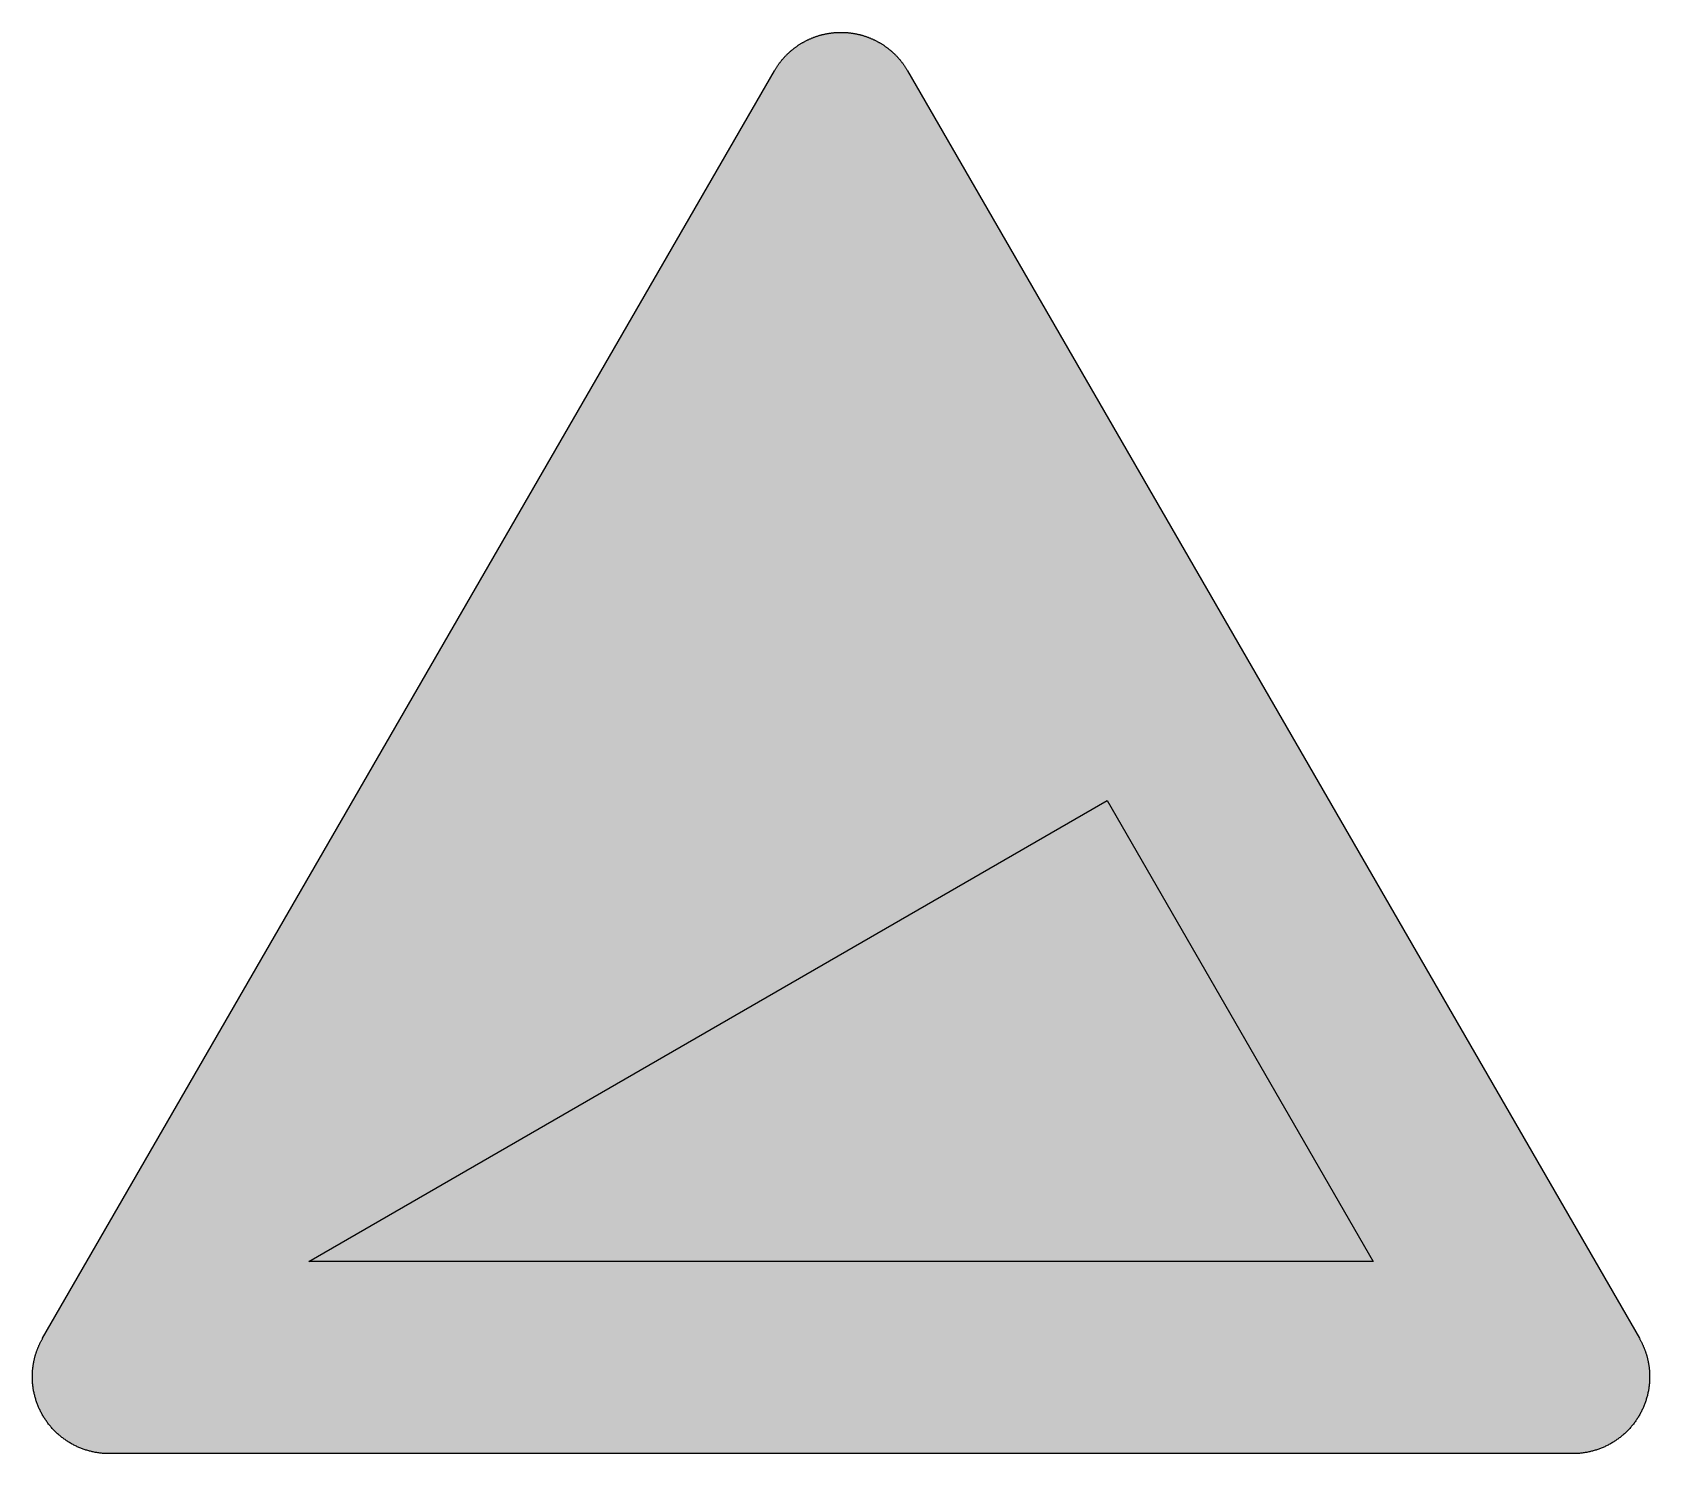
# Model space of a CAD drawing. Header units: millimetres. Extents: x 0 to 297, y 0 to 261.
import ezdxf

# ---------------------------------------------------------------- set-up
doc = ezdxf.new("R2010")
doc.units = ezdxf.units.MM

msp = doc.modelspace()

# ---------------------------------------------------------------- hatches: boundary and pattern name
for color, points in [(254, [(14.1633, 0.0526), (13.9878, 0.0533), (13.8125, 0.0559), (13.6373, 0.061), (13.462, 0.0686), (13.2893, 0.0787), (13.114, 0.0914), (12.9413, 0.1041), (12.7686, 0.1194), (12.5959, 0.1397), (12.4231, 0.16), (12.2504, 0.1803), (12.0777, 0.2057), (11.9075, 0.2337), (11.7373, 0.2616), (11.5672, 0.2921), (11.397, 0.3251), (11.2268, 0.3607), (11.0592, 0.3962), (10.8915, 0.4369), (10.7239, 0.4775), (10.5562, 0.5207), (10.3886, 0.5664), (10.2235, 0.6121), (10.0584, 0.6604), (9.8933, 0.7137), (9.7307, 0.7645), (9.5682, 0.8204), (9.4056, 0.8788), (9.2431, 0.9373), (9.083, 0.9982), (8.923, 1.0617), (8.763, 1.1252), (8.6055, 1.1938), (8.4455, 1.2624), (8.2906, 1.331), (8.1331, 1.4046), (7.9781, 1.4783), (7.8232, 1.5545), (7.6708, 1.6332), (7.5184, 1.7145), (7.366, 1.7958), (7.2161, 1.8796), (7.0663, 1.966), (6.919, 2.0549), (6.7716, 2.1438), (6.6243, 2.2352), (6.4795, 2.3266), (6.3348, 2.4232), (6.19, 2.5197), (6.0477, 2.6187), (5.908, 2.7178), (5.7683, 2.8219), (5.6286, 2.9261), (5.4915, 3.0302), (5.3543, 3.1394), (5.2197, 3.2487), (5.0851, 3.3579), (4.953, 3.4722), (4.8209, 3.5865), (4.6914, 3.7033), (4.5644, 3.8202), (4.4348, 3.9395), (4.3104, 4.0615), (4.1859, 4.1859), (4.0615, 4.3104), (3.9395, 4.4374), (3.8202, 4.5644), (3.7033, 4.6914), (3.5865, 4.8235), (3.4722, 4.953), (3.3579, 5.0876), (3.2487, 5.2197), (3.1369, 5.3543), (3.0302, 5.4915), (2.9235, 5.6286), (2.8194, 5.7683), (2.7178, 5.908), (2.6187, 6.0503), (2.5197, 6.19), (2.4232, 6.3348), (2.3266, 6.4795), (2.2352, 6.6243), (2.1438, 6.7716), (2.0523, 6.919), (1.966, 7.0663), (1.8796, 7.2161), (1.7958, 7.366), (1.7145, 7.5184), (1.6332, 7.6708), (1.5545, 7.8232), (1.4783, 7.9781), (1.4046, 8.1331), (1.331, 8.2906), (1.2598, 8.4455), (1.1913, 8.6055), (1.1252, 8.763), (1.0592, 8.923), (0.9982, 9.083), (0.9373, 9.2431), (0.8763, 9.4056), (0.8204, 9.5682), (0.7645, 9.7307), (0.7112, 9.8933), (0.6604, 10.0584), (0.6121, 10.2235), (0.5639, 10.3911), (0.5207, 10.5562), (0.4775, 10.7239), (0.4343, 10.8915), (0.3962, 11.0592), (0.3607, 11.2268), (0.3251, 11.397), (0.2921, 11.5672), (0.2616, 11.7373), (0.2311, 11.9075), (0.2057, 12.0802), (0.1803, 12.2504), (0.1575, 12.4231), (0.1372, 12.5959), (0.1194, 12.7686), (0.1041, 12.9413), (0.0889, 13.114), (0.0787, 13.2893), (0.0686, 13.462), (0.061, 13.6373), (0.0559, 13.8125), (0.0508, 13.9878), (0.0508, 14.163), (0.0508, 14.2773), (0.0533, 14.3942), (0.0559, 14.511), (0.0584, 14.6253), (0.0635, 14.7422), (0.0686, 14.859), (0.0737, 14.9733), (0.0813, 15.0901), (0.0889, 15.2044), (0.0991, 15.3187), (0.1092, 15.4356), (0.1194, 15.5499), (0.1321, 15.6642), (0.1448, 15.7785), (0.1575, 15.8953), (0.1727, 16.0096), (0.188, 16.1239), (0.2032, 16.2382), (0.221, 16.35), (0.2413, 16.4643), (0.2591, 16.5786), (0.2794, 16.6929), (0.2997, 16.8046), (0.3226, 16.9189), (0.3454, 17.0307), (0.3708, 17.145), (0.3937, 17.2568), (0.4191, 17.3685), (0.447, 17.4803), (0.475, 17.592), (0.5029, 17.7038), (0.5334, 17.8156), (0.5613, 17.9273), (0.5944, 18.0365), (0.6248, 18.1483), (0.6579, 18.2575), (0.6934, 18.3693), (0.7264, 18.4785), (0.762, 18.5877), (0.8001, 18.6969), (0.8382, 18.8062), (0.8763, 18.9128), (0.9144, 19.0221), (0.955, 19.1313), (0.9957, 19.238), (1.0389, 19.3446), (1.0795, 19.4539), (1.1252, 19.5605), (1.1684, 19.6647), (1.2141, 19.7714), (1.2598, 19.878), (1.3081, 19.9822), (1.3564, 20.0889), (1.4046, 20.193), (1.4554, 20.2971), (1.5062, 20.4013), (1.557, 20.5054), (1.6104, 20.607), (1.6637, 20.7112), (1.717, 20.8128), (1.7729, 20.9144), (1.8263, 21.016), (1.8847, 21.1176), (1.9406, 21.2192), (136.2523, 253.8501), (136.3091, 253.9492), (136.3675, 254.0483), (136.4285, 254.1473), (136.4894, 254.2464), (136.5504, 254.3454), (136.6139, 254.442), (136.6774, 254.5385), (136.7409, 254.635), (136.8044, 254.7315), (136.8704, 254.8255), (136.9365, 254.922), (137.0025, 255.016), (137.0711, 255.11), (137.1397, 255.2014), (137.2083, 255.2954), (137.2794, 255.3868), (137.3505, 255.4783), (137.4216, 255.5672), (137.4927, 255.6586), (137.5664, 255.7475), (137.6401, 255.8364), (137.7137, 255.9253), (137.7874, 256.0117), (137.8636, 256.098), (137.9398, 256.1844), (138.016, 256.2708), (138.0947, 256.3546), (138.1735, 256.4409), (138.2522, 256.5222), (138.3309, 256.606), (138.4122, 256.6899), (138.4935, 256.7711), (138.5748, 256.8524), (138.6586, 256.9312), (138.7399, 257.0124), (138.8237, 257.0912), (138.9075, 257.1699), (138.9939, 257.2461), (139.0802, 257.3249), (139.1641, 257.4011), (139.253, 257.4747), (139.3393, 257.5509), (139.4282, 257.6246), (139.5171, 257.6982), (139.606, 257.7719), (139.6949, 257.843), (139.7864, 257.9141), (139.8778, 257.9853), (139.9692, 258.0564), (140.0607, 258.125), (140.1547, 258.1935), (140.2486, 258.2596), (140.3426, 258.3282), (140.4366, 258.3942), (140.5331, 258.4602), (140.6296, 258.5237), (140.7262, 258.5872), (140.8227, 258.6507), (140.9192, 258.7142), (141.0183, 258.7752), (141.1173, 258.8362), (141.2164, 258.8946), (141.3154, 258.9555), (141.4145, 259.014), (141.5161, 259.0698), (141.6177, 259.1283), (141.7193, 259.1841), (141.8209, 259.2375), (141.9225, 259.2934), (142.0266, 259.3467), (142.1308, 259.3975), (142.2324, 259.4508), (142.3365, 259.5016), (142.4407, 259.5499), (142.5473, 259.6007), (142.6515, 259.6464), (142.7556, 259.6947), (142.8623, 259.7404), (142.969, 259.7861), (143.0757, 259.8318), (143.1823, 259.875), (143.289, 259.9182), (143.3957, 259.9588), (143.5049, 259.9995), (143.6116, 260.0401), (143.7208, 260.0808), (143.83, 260.1189), (143.9393, 260.1544), (144.0485, 260.1925), (144.1577, 260.2281), (144.2669, 260.2636), (144.3761, 260.2967), (144.4879, 260.3297), (144.5971, 260.3627), (144.7089, 260.3932), (144.8206, 260.4237), (144.9299, 260.4516), (145.0416, 260.4821), (145.1534, 260.5075), (145.2651, 260.5354), (145.3794, 260.5608), (145.4912, 260.5862), (145.603, 260.6091), (145.7173, 260.6319), (145.829, 260.6548), (145.9433, 260.6751), (146.0551, 260.6954), (146.1694, 260.7158), (146.2837, 260.7335), (146.398, 260.7513), (146.5123, 260.7666), (146.6266, 260.7818), (146.7409, 260.797), (146.8552, 260.8123), (146.9695, 260.825), (147.0838, 260.8351), (147.2006, 260.8478), (147.3149, 260.858), (147.4292, 260.8656), (147.5461, 260.8732), (147.6604, 260.8809), (147.7772, 260.8859), (147.8915, 260.8936), (148.0083, 260.8961), (148.1226, 260.9012), (148.2395, 260.9037), (148.3563, 260.9037), (148.4706, 260.9037), (148.5875, 260.9037), (148.7043, 260.9037), (148.8186, 260.9012), (148.9354, 260.8961), (149.0523, 260.8936), (149.1666, 260.8859), (149.2834, 260.8809), (149.3977, 260.8732), (149.512, 260.8656), (149.6289, 260.858), (149.7432, 260.8478), (149.8575, 260.8351), (149.9743, 260.825), (150.0886, 260.8123), (150.2029, 260.797), (150.3172, 260.7818), (150.4315, 260.7666), (150.5458, 260.7513), (150.6601, 260.7335), (150.7744, 260.7158), (150.8862, 260.6954), (151.0005, 260.6751), (151.1148, 260.6548), (151.2265, 260.6319), (151.3408, 260.6091), (151.4526, 260.5862), (151.5643, 260.5608), (151.6761, 260.5354), (151.7879, 260.5075), (151.8996, 260.4821), (152.0114, 260.4516), (152.1231, 260.4237), (152.2349, 260.3932), (152.3467, 260.3627), (152.4559, 260.3297), (152.5676, 260.2967), (152.6769, 260.2636), (152.7861, 260.2281), (152.8953, 260.1925), (153.0045, 260.1544), (153.1137, 260.1189), (153.223, 260.0808), (153.3296, 260.0401), (153.4389, 259.9995), (153.5455, 259.9588), (153.6548, 259.9182), (153.7614, 259.875), (153.8681, 259.8318), (153.9748, 259.7861), (154.0789, 259.7404), (154.1856, 259.6947), (154.2923, 259.6464), (154.3964, 259.6007), (154.5006, 259.5499), (154.6047, 259.5016), (154.7089, 259.4508), (154.813, 259.3975), (154.9171, 259.3467), (155.0187, 259.2934), (155.1203, 259.2375), (155.2245, 259.1841), (155.3261, 259.1283), (155.4251, 259.0698), (155.5267, 259.014), (155.6283, 258.9555), (155.7274, 258.8946), (155.8265, 258.8362), (155.9255, 258.7752), (156.022, 258.7142), (156.1211, 258.6507), (156.2176, 258.5872), (156.3141, 258.5237), (156.4107, 258.4602), (156.5046, 258.3942), (156.6012, 258.3282), (156.6951, 258.2596), (156.7866, 258.1935), (156.8806, 258.125), (156.972, 258.0564), (157.066, 257.9853), (157.1574, 257.9141), (157.2463, 257.843), (157.3378, 257.7719), (157.4267, 257.6982), (157.5156, 257.6246), (157.6019, 257.5509), (157.6908, 257.4747), (157.7772, 257.4011), (157.8635, 257.3249), (157.9499, 257.2461), (158.0337, 257.1699), (158.1201, 257.0912), (158.2039, 257.0124), (158.2852, 256.9312), (158.369, 256.8524), (158.4503, 256.7711), (158.5316, 256.6899), (158.6103, 256.606), (158.6916, 256.5222), (158.7703, 256.4409), (158.8491, 256.3546), (158.9253, 256.2708), (159.004, 256.1844), (159.0802, 256.098), (159.1539, 256.0117), (159.2301, 255.9253), (159.3037, 255.8364), (159.3774, 255.7475), (159.451, 255.6586), (159.5222, 255.5672), (159.5933, 255.4783), (159.6644, 255.3868), (159.7355, 255.2954), (159.8041, 255.2014), (159.8727, 255.11), (159.9387, 255.016), (160.0073, 254.922), (160.0733, 254.8255), (160.1368, 254.7315), (160.2029, 254.635), (160.2664, 254.5385), (160.3299, 254.442), (160.3908, 254.3454), (160.4543, 254.2464), (160.5153, 254.1473), (160.5737, 254.0483), (160.6347, 253.9492), (160.6906, 253.8476), (295.0023, 21.2192), (295.0591, 21.1176), (295.115, 21.016), (295.1709, 20.9144), (295.2267, 20.8128), (295.2801, 20.7112), (295.3334, 20.607), (295.3868, 20.5054), (295.4376, 20.4013), (295.4884, 20.2971), (295.5392, 20.193), (295.5874, 20.0889), (295.6357, 19.9822), (295.6814, 19.878), (295.7297, 19.7714), (295.7754, 19.6647), (295.8186, 19.5605), (295.8617, 19.4539), (295.9049, 19.3446), (295.9481, 19.238), (295.9887, 19.1313), (296.0294, 19.0221), (296.0675, 18.9128), (296.1056, 18.8062), (296.1437, 18.6969), (296.1792, 18.5877), (296.2148, 18.4785), (296.2504, 18.3693), (296.2834, 18.2575), (296.3164, 18.1483), (296.3494, 18.0365), (296.3799, 17.9273), (296.4104, 17.8156), (296.4409, 17.7038), (296.4688, 17.592), (296.4967, 17.4803), (296.5221, 17.3685), (296.5475, 17.2568), (296.5729, 17.145), (296.5958, 17.0307), (296.6212, 16.9189), (296.6415, 16.8046), (296.6644, 16.6929), (296.6822, 16.5786), (296.7025, 16.4643), (296.7203, 16.35), (296.738, 16.2382), (296.7558, 16.1239), (296.7711, 16.0096), (296.7838, 15.8953), (296.799, 15.7785), (296.8117, 15.6642), (296.8244, 15.5499), (296.8346, 15.4356), (296.8447, 15.3187), (296.8523, 15.2044), (296.86, 15.0901), (296.8676, 14.9733), (296.8752, 14.859), (296.8803, 14.7422), (296.8828, 14.6253), (296.8879, 14.511), (296.8904, 14.3942), (296.8904, 14.2773), (296.8904, 14.163), (296.8904, 13.9878), (296.8879, 13.8125), (296.8828, 13.6373), (296.8752, 13.462), (296.865, 13.2893), (296.8523, 13.114), (296.8396, 12.9413), (296.8219, 12.7686), (296.8041, 12.5959), (296.7838, 12.4231), (296.7609, 12.2504), (296.738, 12.0802), (296.7101, 11.9075), (296.6822, 11.7373), (296.6517, 11.5672), (296.6187, 11.397), (296.5831, 11.2268), (296.545, 11.0592), (296.5069, 10.8915), (296.4663, 10.7239), (296.4231, 10.5562), (296.3774, 10.3911), (296.3316, 10.2235), (296.2808, 10.0584), (296.23, 9.8933), (296.1767, 9.7307), (296.1234, 9.5682), (296.0649, 9.4056), (296.0065, 9.2431), (295.9456, 9.083), (295.8821, 8.923), (295.8186, 8.763), (295.75, 8.6055), (295.6814, 8.4455), (295.6103, 8.2906), (295.5392, 8.1331), (295.463, 7.9781), (295.3868, 7.8232), (295.3106, 7.6708), (295.2293, 7.5184), (295.148, 7.366), (295.0642, 7.2161), (294.9778, 7.0663), (294.8889, 6.919), (294.8, 6.7716), (294.7086, 6.6243), (294.6146, 6.4795), (294.5206, 6.3348), (294.4241, 6.19), (294.325, 6.0503), (294.226, 5.908), (294.1218, 5.7683), (294.0177, 5.6286), (293.9136, 5.4915), (293.8043, 5.3543), (293.6951, 5.2197), (293.5859, 5.0876), (293.4716, 4.953), (293.3573, 4.8235), (293.2405, 4.6914), (293.1236, 4.5644), (293.0042, 4.4374), (292.8823, 4.3104), (292.7579, 4.1859), (292.6334, 4.0615), (292.5089, 3.9395), (292.3794, 3.8202), (292.2524, 3.7033), (292.1203, 3.5865), (291.9908, 3.4722), (291.8562, 3.3579), (291.7241, 3.2487), (291.5895, 3.1394), (291.4523, 3.0302), (291.3151, 2.9261), (291.1754, 2.8219), (291.0357, 2.7178), (290.8935, 2.6187), (290.7513, 2.5197), (290.609, 2.4232), (290.4642, 2.3266), (290.3195, 2.2352), (290.1721, 2.1438), (290.0248, 2.0549), (289.8775, 1.966), (289.7276, 1.8796), (289.5778, 1.7958), (289.4254, 1.7145), (289.273, 1.6332), (289.118, 1.5545), (288.9656, 1.4783), (288.8107, 1.4046), (288.6532, 1.331), (288.4957, 1.2624), (288.3383, 1.1938), (288.1808, 1.1252), (288.0208, 1.0617), (287.8607, 0.9982), (287.7007, 0.9373), (287.5382, 0.8788), (287.3756, 0.8204), (287.213, 0.7645), (287.0479, 0.7137), (286.8854, 0.6604), (286.7203, 0.6121), (286.5526, 0.5664), (286.3875, 0.5207), (286.2199, 0.4775), (286.0523, 0.4369), (285.8846, 0.3962), (285.7144, 0.3607), (285.5468, 0.3251), (285.3766, 0.2921), (285.2064, 0.2616), (285.0363, 0.2337), (284.8635, 0.2057), (284.6934, 0.1803), (284.5206, 0.16), (284.3479, 0.1397), (284.1752, 0.1194), (284.0025, 0.1041), (283.8272, 0.0914), (283.6545, 0.0787), (283.4792, 0.0686), (283.3065, 0.061), (283.1313, 0.0559), (282.956, 0.0533), (282.7807, 0.0508)]), (59, [(50.8261, 35.3304), (197.2966, 119.8965), (246.1204, 35.3304)])]:
    msp.add_hatch(color=color).paths.add_polyline_path(points)
h = msp.add_hatch(color=22)
h.paths.add_polyline_path([(14.1633, 5.3442), (13.9344, 5.3467), (13.7084, 5.3543), (13.4849, 5.3696), (13.2613, 5.3873), (13.0378, 5.4127), (12.8194, 5.4458), (12.6009, 5.4813), (12.385, 5.522), (12.1717, 5.5677), (11.9583, 5.621), (11.7475, 5.6769), (11.5392, 5.7404), (11.3335, 5.8064), (11.1303, 5.8776), (10.9296, 5.9538), (10.729, 6.035), (10.5334, 6.1214), (10.3378, 6.2128), (10.1473, 6.3068), (9.9593, 6.4084), (9.7714, 6.5126), (9.5885, 6.6192), (9.4082, 6.7335), (9.2304, 6.8504), (9.0576, 6.9698), (8.8849, 7.0942), (8.7173, 7.2238), (8.5522, 7.3584), (8.3896, 7.493), (8.2321, 7.6352), (8.0772, 7.7775), (7.9273, 7.9273), (7.7775, 8.0772), (7.6352, 8.2321), (7.493, 8.3922), (7.3558, 8.5522), (7.2238, 8.7173), (7.0942, 8.8849), (6.9698, 9.0576), (6.8504, 9.2329), (6.7335, 9.4082), (6.6192, 9.5885), (6.5126, 9.7739), (6.4084, 9.9593), (6.3068, 10.1473), (6.2128, 10.3403), (6.1214, 10.5334), (6.035, 10.729), (5.9538, 10.9296), (5.8776, 11.1303), (5.8064, 11.3335), (5.7404, 11.5392), (5.6769, 11.7475), (5.621, 11.9583), (5.5677, 12.1717), (5.522, 12.385), (5.4813, 12.6009), (5.4432, 12.8194), (5.4127, 13.0404), (5.3873, 13.2613), (5.3696, 13.4849), (5.3543, 13.7084), (5.3467, 13.9344), (5.3416, 14.163), (5.3442, 14.2342), (5.3442, 14.3078), (5.3442, 14.3789), (5.3467, 14.4526), (5.3492, 14.5237), (5.3543, 14.5974), (5.3569, 14.6685), (5.3619, 14.7422), (5.367, 14.8133), (5.3721, 14.8869), (5.3797, 14.9581), (5.3848, 15.0292), (5.3924, 15.1003), (5.4, 15.174), (5.4102, 15.2451), (5.4178, 15.3162), (5.428, 15.3873), (5.4381, 15.4584), (5.4483, 15.5296), (5.461, 15.6007), (5.4737, 15.6718), (5.4864, 15.7429), (5.4991, 15.814), (5.5118, 15.8852), (5.527, 15.9563), (5.5423, 16.0249), (5.5575, 16.096), (5.5728, 16.1671), (5.5905, 16.2357), (5.6083, 16.3068), (5.6261, 16.3754), (5.6439, 16.444), (5.6617, 16.5151), (5.682, 16.5837), (5.7023, 16.6522), (5.7226, 16.7208), (5.7429, 16.7919), (5.7658, 16.8605), (5.7887, 16.9266), (5.8115, 16.9951), (5.8344, 17.0637), (5.8572, 17.1323), (5.8826, 17.2009), (5.908, 17.2669), (5.9334, 17.3355), (5.9588, 17.4015), (5.9868, 17.4676), (6.0147, 17.5362), (6.0427, 17.6022), (6.0706, 17.6682), (6.0985, 17.7343), (6.129, 17.8003), (6.1595, 17.8664), (6.19, 17.9299), (6.2205, 17.9959), (6.2509, 18.0619), (6.284, 18.1254), (6.317, 18.1915), (6.35, 18.255), (6.383, 18.3185), (6.4186, 18.382), (6.4541, 18.4455), (6.4897, 18.509), (6.5253, 18.5725), (140.8356, 251.2042), (140.909, 251.3305), (140.9852, 251.4549), (141.064, 251.5794), (141.1453, 251.7013), (141.2265, 251.8232), (141.3129, 251.9426), (141.3967, 252.0594), (141.4856, 252.1763), (141.5745, 252.2906), (141.666, 252.4023), (141.7599, 252.5141), (141.8539, 252.6233), (141.9504, 252.73), (142.0495, 252.8367), (142.1486, 252.9408), (142.2502, 253.0424), (142.3518, 253.144), (142.4559, 253.2431), (142.5626, 253.3396), (142.6693, 253.4336), (142.7785, 253.5276), (142.8877, 253.619), (142.9995, 253.7104), (143.1112, 253.7968), (143.2255, 253.8832), (143.3424, 253.967), (143.4592, 254.0483), (143.576, 254.1295), (143.6954, 254.2083), (143.8173, 254.2845), (143.9393, 254.3581), (144.0612, 254.4318), (144.1856, 254.5004), (144.3126, 254.569), (144.4371, 254.635), (144.5666, 254.701), (144.6936, 254.762), (144.8232, 254.823), (144.9553, 254.8814), (145.0848, 254.9373), (145.2194, 254.9906), (145.3515, 255.0414), (145.4861, 255.0922), (145.6207, 255.1405), (145.7579, 255.1836), (145.8951, 255.2268), (146.0322, 255.2675), (146.1694, 255.3081), (146.3091, 255.3437), (146.4488, 255.3792), (146.591, 255.4097), (146.7307, 255.4402), (146.873, 255.4681), (147.0152, 255.491), (147.16, 255.5138), (147.3022, 255.5342), (147.447, 255.5519), (147.5918, 255.5697), (147.7391, 255.5824), (147.8839, 255.5926), (148.0312, 255.6027), (148.176, 255.6078), (148.3233, 255.6104), (148.4706, 255.6129), (148.6179, 255.6104), (148.7653, 255.6078), (148.9126, 255.6027), (149.0599, 255.5926), (149.2047, 255.5824), (149.3495, 255.5697), (149.4942, 255.5519), (149.639, 255.5342), (149.7838, 255.5138), (149.926, 255.491), (150.0683, 255.4681), (150.2105, 255.4402), (150.3528, 255.4097), (150.4925, 255.3792), (150.6347, 255.3437), (150.7719, 255.3081), (150.9116, 255.2675), (151.0487, 255.2268), (151.1859, 255.1836), (151.323, 255.1405), (151.4577, 255.0922), (151.5923, 255.0414), (151.7244, 254.9906), (151.8564, 254.9373), (151.9885, 254.8814), (152.1206, 254.823), (152.2501, 254.762), (152.3771, 254.701), (152.5041, 254.635), (152.6311, 254.569), (152.7581, 254.5004), (152.8801, 254.4318), (153.0045, 254.3581), (153.1264, 254.2845), (153.2458, 254.2083), (153.3652, 254.1295), (153.4846, 254.0483), (153.6014, 253.967), (153.7157, 253.8832), (153.83, 253.7968), (153.9443, 253.7104), (154.0561, 253.619), (154.1653, 253.5276), (154.2745, 253.4336), (154.3812, 253.3396), (154.4879, 253.2431), (154.592, 253.144), (154.6936, 253.0424), (154.7952, 252.9408), (154.8943, 252.8367), (154.9933, 252.73), (155.0899, 252.6233), (155.1838, 252.5141), (155.2778, 252.4023), (155.3693, 252.2906), (155.4582, 252.1763), (155.5471, 252.0594), (155.6334, 251.9426), (155.7172, 251.8232), (155.7985, 251.7013), (155.8798, 251.5794), (155.9585, 251.4549), (156.0347, 251.3305), (156.1109, 251.2035), (290.4201, 18.5734), (290.4541, 18.509), (290.4896, 18.4455), (290.5252, 18.382), (290.5608, 18.3185), (290.5938, 18.255), (290.6268, 18.1915), (290.6598, 18.1254), (290.6903, 18.0619), (290.7233, 17.9959), (290.7538, 17.9299), (290.7843, 17.8664), (290.8148, 17.8003), (290.8452, 17.7343), (290.8732, 17.6682), (290.9011, 17.6022), (290.9291, 17.5362), (290.957, 17.4676), (290.9824, 17.4015), (291.0103, 17.3355), (291.0357, 17.2669), (291.0611, 17.2009), (291.084, 17.1323), (291.1094, 17.0637), (291.1323, 16.9951), (291.1551, 16.9266), (291.178, 16.8605), (291.1983, 16.7919), (291.2212, 16.7208), (291.2415, 16.6522), (291.2618, 16.5837), (291.2796, 16.5151), (291.2999, 16.444), (291.3177, 16.3754), (291.3355, 16.3068), (291.3532, 16.2357), (291.3685, 16.1671), (291.3863, 16.096), (291.4015, 16.0249), (291.4167, 15.9563), (291.4294, 15.8852), (291.4447, 15.814), (291.4574, 15.7429), (291.4701, 15.6718), (291.4828, 15.6007), (291.4929, 15.5296), (291.5031, 15.4584), (291.5133, 15.3873), (291.5234, 15.3162), (291.5336, 15.2451), (291.5412, 15.174), (291.5488, 15.1003), (291.5564, 15.0292), (291.5641, 14.9581), (291.5691, 14.8869), (291.5768, 14.8133), (291.5818, 14.7422), (291.5844, 14.6685), (291.5895, 14.5974), (291.592, 14.5237), (291.5945, 14.4526), (291.5971, 14.3789), (291.5996, 14.3078), (291.5996, 14.2342), (291.5996, 14.163), (291.5971, 13.9344), (291.5895, 13.7084), (291.5742, 13.4849), (291.5539, 13.2613), (291.5285, 13.0404), (291.498, 12.8194), (291.4625, 12.6009), (291.4218, 12.385), (291.3736, 12.1717), (291.3228, 11.9583), (291.2643, 11.7475), (291.2034, 11.5392), (291.1373, 11.3335), (291.0637, 11.1303), (290.9875, 10.9296), (290.9062, 10.729), (290.8198, 10.5334), (290.7309, 10.3403), (290.6344, 10.1473), (290.5354, 9.9593), (290.4312, 9.7739), (290.322, 9.5885), (290.2102, 9.4082), (290.0934, 9.2329), (289.974, 9.0576), (289.847, 8.8849), (289.72, 8.7173), (289.5854, 8.5522), (289.4482, 8.3922), (289.3085, 8.2321), (289.1638, 8.0772), (289.0164, 7.9273), (288.8666, 7.7775), (288.7116, 7.6352), (288.5516, 7.493), (288.3916, 7.3584), (288.2265, 7.2238), (288.0563, 7.0942), (287.8861, 6.9698), (287.7109, 6.8504), (287.5331, 6.7335), (287.3527, 6.6192), (287.1699, 6.5126), (286.9844, 6.4084), (286.7965, 6.3068), (286.6034, 6.2128), (286.4104, 6.1214), (286.2148, 6.035), (286.0142, 5.9538), (285.8135, 5.8776), (285.6103, 5.8064), (285.4046, 5.7404), (285.1963, 5.6769), (284.9855, 5.621), (284.7721, 5.5677), (284.5587, 5.522), (284.3428, 5.4813), (284.1244, 5.4458), (283.9034, 5.4127), (283.6824, 5.3873), (283.4589, 5.3696), (283.2354, 5.3543), (283.0093, 5.3467), (282.7807, 5.3442)])
h.paths.add_polyline_path([(44.716, 31.8026), (148.4725, 211.5167), (252.2305, 31.8026)], flags=16)
h = msp.add_hatch(color=59)
h.paths.add_polyline_path([(158.145, 149.2264), (153.5617, 146.5806), (151.0937, 102.3856), (155.677, 105.0315)])
edge = h.paths.add_edge_path(flags=16)
edge.add_line((137.7805, 127.8781), (137.7163, 127.9855))
edge.add_line((137.7163, 127.9855), (137.6553, 128.0973))
edge.add_line((137.6553, 128.0973), (137.5943, 128.2065))
edge.add_line((137.5943, 128.2065), (137.5359, 128.3183))
edge.add_line((137.5359, 128.3183), (137.4775, 128.4275))
edge.add_line((137.4775, 128.4275), (137.4191, 128.5392))
edge.add_line((137.4191, 128.5392), (137.3657, 128.6485))
edge.add_line((137.3657, 128.6485), (137.3099, 128.7602))
edge.add_line((137.3099, 128.7602), (137.2591, 128.872))
edge.add_line((137.2591, 128.872), (137.2083, 128.9837))
edge.add_line((137.2083, 128.9837), (137.1575, 129.0955))
edge.add_line((137.1575, 129.0955), (137.1117, 129.2047))
edge.add_line((137.1117, 129.2047), (137.066, 129.3165))
edge.add_line((137.066, 129.3165), (137.0203, 129.4282))
edge.add_line((137.0203, 129.4282), (136.9797, 129.54))
edge.add_line((136.9797, 129.54), (136.939, 129.6518))
edge.add_line((136.939, 129.6518), (136.9009, 129.7635))
edge.add_line((136.9009, 129.7635), (136.8654, 129.8727))
edge.add_line((136.8654, 129.8727), (136.8323, 129.9845))
edge.add_line((136.8323, 129.9845), (136.7993, 130.0963))
edge.add_line((136.7993, 130.0963), (136.7714, 130.2055))
edge.add_line((136.7714, 130.2055), (136.7434, 130.3147))
edge.add_line((136.7434, 130.3147), (136.7206, 130.4265))
edge.add_line((136.7206, 130.4265), (136.6977, 130.5357))
edge.add_line((136.6977, 130.5357), (136.6799, 130.6449))
edge.add_line((136.6799, 130.6449), (136.6622, 130.7541))
edge.add_line((136.6622, 130.7541), (136.6495, 130.8633))
edge.add_line((136.6495, 130.8633), (136.6368, 130.9726))
edge.add_line((136.6368, 130.9726), (136.6291, 131.0792))
edge.add_line((136.6291, 131.0792), (136.6241, 131.1885))
edge.add_line((136.6241, 131.1885), (136.6215, 131.2951))
edge.add_line((136.6215, 131.2951), (136.6215, 131.4018))
edge.add_line((136.6215, 131.4018), (136.6266, 131.5085))
edge.add_line((136.6266, 131.5085), (136.6342, 131.6126))
edge.add_line((136.6342, 131.6126), (136.6444, 131.7193))
edge.add_line((136.6444, 131.7193), (136.6571, 131.8235))
edge.add_line((136.6571, 131.8235), (136.6749, 131.9276))
edge.add_line((136.6749, 131.9276), (136.6952, 132.0317))
edge.add_line((136.6952, 132.0317), (136.718, 132.1333))
edge.add_line((136.718, 132.1333), (136.746, 132.2349))
edge.add_line((136.746, 132.2349), (136.7765, 132.3365))
edge.add_line((136.7765, 132.3365), (136.812, 132.4381))
edge.add_line((136.812, 132.4381), (136.8501, 132.5372))
edge.add_line((136.8501, 132.5372), (136.8908, 132.6363))
edge.add_line((136.8908, 132.6363), (136.939, 132.7353))
edge.add_line((136.939, 132.7353), (136.9873, 132.8344))
edge.add_line((136.9873, 132.8344), (137.0432, 132.9309))
edge.add_line((137.0432, 132.9309), (137.1016, 133.0249))
edge.add_line((137.1016, 133.0249), (137.1625, 133.1214))
edge.add_line((137.1625, 133.1214), (137.2286, 133.2154))
edge.add_line((137.2286, 133.2154), (137.2997, 133.3094))
edge.add_line((137.2997, 133.3094), (137.3759, 133.4008))
edge.add_line((137.3759, 133.4008), (137.4546, 133.4922))
edge.add_line((137.4546, 133.4922), (137.5385, 133.5811))
edge.add_line((137.5385, 133.5811), (137.6274, 133.6726))
edge.add_line((137.6274, 133.6726), (137.7213, 133.7589))
edge.add_line((137.7213, 133.7589), (137.8204, 133.8478))
edge.add_line((137.8204, 133.8478), (137.922, 133.9317))
edge.add_line((137.922, 133.9317), (138.0312, 134.018))
edge.add_line((138.0312, 134.018), (138.143, 134.1018))
edge.add_line((138.143, 134.1018), (138.2598, 134.1831))
edge.add_line((138.2598, 134.1831), (138.3817, 134.2644))
edge.add_line((138.3817, 134.2644), (138.5113, 134.3457))
edge.add_line((138.5113, 134.3457), (138.6434, 134.4244))
edge.add_line((138.6434, 134.4244), (138.778, 134.4981))
edge.add_line((138.778, 134.4981), (138.9101, 134.5692))
edge.add_line((138.9101, 134.5692), (139.0421, 134.6352))
edge.add_line((139.0421, 134.6352), (139.1717, 134.6962))
edge.add_line((139.1717, 134.6962), (139.3012, 134.7521))
edge.add_line((139.3012, 134.7521), (139.4282, 134.8003))
edge.add_line((139.4282, 134.8003), (139.5527, 134.8486))
edge.add_line((139.5527, 134.8486), (139.6771, 134.8892))
edge.add_line((139.6771, 134.8892), (139.7991, 134.9248))
edge.add_line((139.7991, 134.9248), (139.921, 134.9578))
edge.add_line((139.921, 134.9578), (140.0404, 134.9858))
edge.add_line((140.0404, 134.9858), (140.1597, 135.0086))
edge.add_line((140.1597, 135.0086), (140.2766, 135.0264))
edge.add_line((140.2766, 135.0264), (140.3909, 135.0416))
edge.add_line((140.3909, 135.0416), (140.5052, 135.0518))
edge.add_line((140.5052, 135.0518), (140.6169, 135.0569))
edge.add_line((140.6169, 135.0569), (140.7287, 135.0594))
edge.add_line((140.7287, 135.0594), (140.8379, 135.0569))
edge.add_line((140.8379, 135.0569), (140.9471, 135.0518))
edge.add_line((140.9471, 135.0518), (141.0564, 135.0416))
edge.add_line((141.0564, 135.0416), (141.1605, 135.0289))
edge.add_line((141.1605, 135.0289), (141.2672, 135.0112))
edge.add_line((141.2672, 135.0112), (141.3713, 134.9908))
edge.add_line((141.3713, 134.9908), (141.4729, 134.9654))
edge.add_line((141.4729, 134.9654), (141.5745, 134.9375))
edge.add_line((141.5745, 134.9375), (141.6736, 134.907))
edge.add_line((141.6736, 134.907), (141.7726, 134.8715))
edge.add_line((141.7726, 134.8715), (141.8692, 134.8334))
edge.add_line((141.8692, 134.8334), (141.9657, 134.7927))
edge.add_line((141.9657, 134.7927), (142.0622, 134.747))
edge.add_line((142.0622, 134.747), (142.1562, 134.6987))
edge.add_line((142.1562, 134.6987), (142.2476, 134.6505))
edge.add_line((142.2476, 134.6505), (142.3391, 134.5971))
edge.add_line((142.3391, 134.5971), (142.4305, 134.5387))
edge.add_line((142.4305, 134.5387), (142.5194, 134.4803))
edge.add_line((142.5194, 134.4803), (142.6083, 134.4193))
edge.add_line((142.6083, 134.4193), (142.6947, 134.3533))
edge.add_line((142.6947, 134.3533), (142.781, 134.2873))
edge.add_line((142.781, 134.2873), (142.8674, 134.2187))
edge.add_line((142.8674, 134.2187), (142.9512, 134.145))
edge.add_line((142.9512, 134.145), (143.035, 134.0714))
edge.add_line((143.035, 134.0714), (143.1163, 133.9952))
edge.add_line((143.1163, 133.9952), (143.1976, 133.9164))
edge.add_line((143.1976, 133.9164), (143.2789, 133.8351))
edge.add_line((143.2789, 133.8351), (143.3576, 133.7513))
edge.add_line((143.3576, 133.7513), (143.4363, 133.6675))
edge.add_line((143.4363, 133.6675), (143.5125, 133.5786))
edge.add_line((143.5125, 133.5786), (143.5913, 133.4897))
edge.add_line((143.5913, 133.4897), (143.6649, 133.4008))
edge.add_line((143.6649, 133.4008), (143.7411, 133.3068))
edge.add_line((143.7411, 133.3068), (143.8148, 133.2128))
edge.add_line((143.8148, 133.2128), (143.8885, 133.1189))
edge.add_line((143.8885, 133.1189), (143.9596, 133.0198))
edge.add_line((143.9596, 133.0198), (144.0307, 132.9233))
edge.add_line((144.0307, 132.9233), (144.1018, 132.8217))
edge.add_line((144.1018, 132.8217), (144.1704, 132.7201))
edge.add_line((144.1704, 132.7201), (144.239, 132.6185))
edge.add_line((144.239, 132.6185), (144.3076, 132.5143))
edge.add_line((144.3076, 132.5143), (144.3736, 132.4102))
edge.add_line((144.3736, 132.4102), (144.4422, 132.3035))
edge.add_line((144.4422, 132.3035), (144.5057, 132.1968))
edge.add_line((144.5057, 132.1968), (144.5717, 132.0902))
edge.add_line((144.5717, 132.0902), (144.6352, 131.9809))
edge.add_line((144.6352, 131.9809), (144.6987, 131.8717))
edge.add_line((144.6987, 131.8717), (144.7622, 131.7625))
edge.add_line((144.7622, 131.7625), (144.8232, 131.6533))
edge.add_line((144.8232, 131.6533), (144.8841, 131.5415))
edge.add_line((144.8841, 131.5415), (144.9451, 131.4323))
edge.add_line((144.9451, 131.4323), (145.0035, 131.3205))
edge.add_line((145.0035, 131.3205), (145.0594, 131.2113))
edge.add_line((145.0594, 131.2113), (145.1153, 131.0996))
edge.add_line((145.1153, 131.0996), (145.1712, 130.9878))
edge.add_line((145.1712, 130.9878), (145.2245, 130.8786))
edge.add_line((145.2245, 130.8786), (145.2753, 130.7668))
edge.add_line((145.2753, 130.7668), (145.3236, 130.6551))
edge.add_line((145.3236, 130.6551), (145.3718, 130.5458))
edge.add_line((145.3718, 130.5458), (145.4201, 130.4341))
edge.add_line((145.4201, 130.4341), (145.4633, 130.3223))
edge.add_line((145.4633, 130.3223), (145.5064, 130.2131))
edge.add_line((145.5064, 130.2131), (145.5471, 130.1013))
edge.add_line((145.5471, 130.1013), (145.5852, 129.9896))
edge.add_line((145.5852, 129.9896), (145.6233, 129.8804))
edge.add_line((145.6233, 129.8804), (145.6563, 129.7686))
edge.add_line((145.6563, 129.7686), (145.6893, 129.6594))
edge.add_line((145.6893, 129.6594), (145.7198, 129.5502))
edge.add_line((145.7198, 129.5502), (145.7477, 129.4384))
edge.add_line((145.7477, 129.4384), (145.7731, 129.3292))
edge.add_line((145.7731, 129.3292), (145.796, 129.22))
edge.add_line((145.796, 129.22), (145.8163, 129.1107))
edge.add_line((145.8163, 129.1107), (145.8341, 129.0041))
edge.add_line((145.8341, 129.0041), (145.8468, 128.8948))
edge.add_line((145.8468, 128.8948), (145.8595, 128.7856))
edge.add_line((145.8595, 128.7856), (145.8697, 128.6789))
edge.add_line((145.8697, 128.6789), (145.8747, 128.5723))
edge.add_line((145.8747, 128.5723), (145.8798, 128.4656))
edge.add_line((145.8798, 128.4656), (145.8798, 128.3589))
edge.add_line((145.8798, 128.3589), (145.8773, 128.2548))
edge.add_line((145.8773, 128.2548), (145.8722, 128.1481))
edge.add_line((145.8722, 128.1481), (145.862, 128.0439))
edge.add_line((145.862, 128.0439), (145.8493, 127.9398))
edge.add_line((145.8493, 127.9398), (145.8341, 127.8357))
edge.add_line((145.8341, 127.8357), (145.8138, 127.7341))
edge.add_line((145.8138, 127.7341), (145.7909, 127.6325))
edge.add_line((145.7909, 127.6325), (145.7655, 127.5309))
edge.add_line((145.7655, 127.5309), (145.735, 127.4293))
edge.add_line((145.735, 127.4293), (145.702, 127.3277))
edge.add_line((145.702, 127.3277), (145.6639, 127.2286))
edge.add_line((145.6639, 127.2286), (145.6233, 127.1295))
edge.add_line((145.6233, 127.1295), (145.5776, 127.033))
edge.add_line((145.5776, 127.033), (145.5293, 126.9365))
edge.add_line((145.5293, 126.9365), (145.476, 126.84))
edge.add_line((145.476, 126.84), (145.4175, 126.7435))
edge.add_line((145.4175, 126.7435), (145.3566, 126.6495))
edge.add_line((145.3566, 126.6495), (145.2905, 126.5555))
edge.add_line((145.2905, 126.5555), (145.2194, 126.4615))
edge.add_line((145.2194, 126.4615), (145.1458, 126.3701))
edge.add_line((145.1458, 126.3701), (145.067, 126.2812))
edge.add_line((145.067, 126.2812), (144.9832, 126.1897))
edge.add_line((144.9832, 126.1897), (144.8943, 126.1008))
edge.add_line((144.8943, 126.1008), (144.8029, 126.0145))
edge.add_line((144.8029, 126.0145), (144.7038, 125.9256))
edge.add_line((144.7038, 125.9256), (144.6022, 125.8418))
edge.add_line((144.6022, 125.8418), (144.4955, 125.7554))
edge.add_line((144.4955, 125.7554), (144.3812, 125.6716))
edge.add_line((144.3812, 125.6716), (144.2644, 125.5903))
edge.add_line((144.2644, 125.5903), (144.1425, 125.509))
edge.add_line((144.1425, 125.509), (144.0155, 125.4303))
edge.add_line((144.0155, 125.4303), (143.8834, 125.3515))
edge.add_line((143.8834, 125.3515), (143.7488, 125.2753))
edge.add_line((143.7488, 125.2753), (143.6141, 125.2042))
edge.add_line((143.6141, 125.2042), (143.4821, 125.1382))
edge.add_line((143.4821, 125.1382), (143.3525, 125.0798))
edge.add_line((143.3525, 125.0798), (143.223, 125.0239))
edge.add_line((143.223, 125.0239), (143.096, 124.9731))
edge.add_line((143.096, 124.9731), (142.9715, 124.9248))
edge.add_line((142.9715, 124.9248), (142.8471, 124.8842))
edge.add_line((142.8471, 124.8842), (142.7226, 124.8486))
edge.add_line((142.7226, 124.8486), (142.6032, 124.8156))
edge.add_line((142.6032, 124.8156), (142.4813, 124.7877))
edge.add_line((142.4813, 124.7877), (142.3619, 124.7648))
edge.add_line((142.3619, 124.7648), (142.2451, 124.7445))
edge.add_line((142.2451, 124.7445), (142.1282, 124.7292))
edge.add_line((142.1282, 124.7292), (142.0139, 124.7191))
edge.add_line((142.0139, 124.7191), (141.8996, 124.714))
edge.add_line((141.8996, 124.714), (141.7879, 124.7115))
edge.add_line((141.7879, 124.7115), (141.6787, 124.7115))
edge.add_line((141.6787, 124.7115), (141.5669, 124.7165))
edge.add_line((141.5669, 124.7165), (141.4602, 124.7267))
edge.add_line((141.4602, 124.7267), (141.3535, 124.7394))
edge.add_line((141.3535, 124.7394), (141.2469, 124.7572))
edge.add_line((141.2469, 124.7572), (141.1427, 124.7775))
edge.add_line((141.1427, 124.7775), (141.0386, 124.8004))
edge.add_line((141.0386, 124.8004), (140.937, 124.8283))
edge.add_line((140.937, 124.8283), (140.8354, 124.8588))
edge.add_line((140.8354, 124.8588), (140.7363, 124.8943))
edge.add_line((140.7363, 124.8943), (140.6373, 124.9299))
edge.add_line((140.6373, 124.9299), (140.5407, 124.9705))
edge.add_line((140.5407, 124.9705), (140.4442, 125.0163))
edge.add_line((140.4442, 125.0163), (140.3477, 125.062))
edge.add_line((140.3477, 125.062), (140.2537, 125.1128))
edge.add_line((140.2537, 125.1128), (140.1623, 125.1636))
edge.add_line((140.1623, 125.1636), (140.0708, 125.2195))
edge.add_line((140.0708, 125.2195), (139.9794, 125.2779))
edge.add_line((139.9794, 125.2779), (139.8905, 125.3414))
edge.add_line((139.8905, 125.3414), (139.8016, 125.4049))
edge.add_line((139.8016, 125.4049), (139.7152, 125.4709))
edge.add_line((139.7152, 125.4709), (139.6289, 125.5395))
edge.add_line((139.6289, 125.5395), (139.5425, 125.6106))
edge.add_line((139.5425, 125.6106), (139.4587, 125.6843))
edge.add_line((139.4587, 125.6843), (139.3749, 125.7605))
edge.add_line((139.3749, 125.7605), (139.2936, 125.8392))
edge.add_line((139.2936, 125.8392), (139.2123, 125.9205))
edge.add_line((139.2123, 125.9205), (139.131, 126.0018))
edge.add_line((139.131, 126.0018), (139.0523, 126.0856))
edge.add_line((139.0523, 126.0856), (138.9736, 126.172))
edge.add_line((138.9736, 126.172), (138.8974, 126.2609))
edge.add_line((138.8974, 126.2609), (138.8212, 126.3523))
edge.add_line((138.8212, 126.3523), (138.745, 126.4437))
edge.add_line((138.745, 126.4437), (138.6713, 126.5377))
edge.add_line((138.6713, 126.5377), (138.5976, 126.6317))
edge.add_line((138.5976, 126.6317), (138.524, 126.7308))
edge.add_line((138.524, 126.7308), (138.4529, 126.8273))
edge.add_line((138.4529, 126.8273), (138.3817, 126.9289))
edge.add_line((138.3817, 126.9289), (138.3106, 127.0279))
edge.add_line((138.3106, 127.0279), (138.242, 127.1321))
edge.add_line((138.242, 127.1321), (138.1735, 127.2337))
edge.add_line((138.1735, 127.2337), (138.1049, 127.3404))
edge.add_line((138.1049, 127.3404), (138.0388, 127.4445))
edge.add_line((138.0388, 127.4445), (137.9728, 127.5512))
edge.add_line((137.9728, 127.5512), (137.9068, 127.6604))
edge.add_line((137.9068, 127.6604), (137.8433, 127.7671))
edge.add_line((137.8433, 127.7671), (137.7798, 127.8763))
edge = h.paths.add_edge_path(flags=16)
edge.add_line((148.7798, 134.2267), (148.6484, 134.4473))
edge.add_line((148.6484, 134.4473), (148.5138, 134.6657))
edge.add_line((148.5138, 134.6657), (148.3766, 134.8791))
edge.add_line((148.3766, 134.8791), (148.2395, 135.0874))
edge.add_line((148.2395, 135.0874), (148.0998, 135.288))
edge.add_line((148.0998, 135.288), (147.9575, 135.4861))
edge.add_line((147.9575, 135.4861), (147.8128, 135.6766))
edge.add_line((147.8128, 135.6766), (147.6654, 135.8621))
edge.add_line((147.6654, 135.8621), (147.5156, 136.0449))
edge.add_line((147.5156, 136.0449), (147.3657, 136.2202))
edge.add_line((147.3657, 136.2202), (147.2133, 136.3904))
edge.add_line((147.2133, 136.3904), (147.0584, 136.5555))
edge.add_line((147.0584, 136.5555), (146.9009, 136.7155))
edge.add_line((146.9009, 136.7155), (146.7409, 136.8704))
edge.add_line((146.7409, 136.8704), (146.5809, 137.0203))
edge.add_line((146.5809, 137.0203), (146.4183, 137.1651))
edge.add_line((146.4183, 137.1651), (146.2532, 137.3022))
edge.add_line((146.2532, 137.3022), (146.0881, 137.4369))
edge.add_line((146.0881, 137.4369), (145.9179, 137.5639))
edge.add_line((145.9179, 137.5639), (145.7477, 137.6858))
edge.add_line((145.7477, 137.6858), (145.5776, 137.8026))
edge.add_line((145.5776, 137.8026), (145.4023, 137.9144))
edge.add_line((145.4023, 137.9144), (145.227, 138.0211))
edge.add_line((145.227, 138.0211), (145.0492, 138.1201))
edge.add_line((145.0492, 138.1201), (144.8714, 138.2166))
edge.add_line((144.8714, 138.2166), (144.6911, 138.3055))
edge.add_line((144.6911, 138.3055), (144.5082, 138.3894))
edge.add_line((144.5082, 138.3894), (144.3253, 138.4681))
edge.add_line((144.3253, 138.4681), (144.1399, 138.5418))
edge.add_line((144.1399, 138.5418), (143.952, 138.6103))
edge.add_line((143.952, 138.6103), (143.764, 138.6713))
edge.add_line((143.764, 138.6713), (143.5735, 138.7297))
edge.add_line((143.5735, 138.7297), (143.383, 138.7805))
edge.add_line((143.383, 138.7805), (143.19, 138.8262))
edge.add_line((143.19, 138.8262), (142.9944, 138.8643))
edge.add_line((142.9944, 138.8643), (142.7988, 138.8999))
edge.add_line((142.7988, 138.8999), (142.6032, 138.9278))
edge.add_line((142.6032, 138.9278), (142.4026, 138.9507))
edge.add_line((142.4026, 138.9507), (142.2044, 138.9685))
edge.add_line((142.2044, 138.9685), (142.0012, 138.9812))
edge.add_line((142.0012, 138.9812), (141.8006, 138.9863))
edge.add_line((141.8006, 138.9863), (141.5948, 138.9863))
edge.add_line((141.5948, 138.9863), (141.3916, 138.9812))
edge.add_line((141.3916, 138.9812), (141.1859, 138.971))
edge.add_line((141.1859, 138.971), (140.9776, 138.9532))
edge.add_line((140.9776, 138.9532), (140.7693, 138.9329))
edge.add_line((140.7693, 138.9329), (140.5585, 138.905))
edge.add_line((140.5585, 138.905), (140.3477, 138.8694))
edge.add_line((140.3477, 138.8694), (140.1369, 138.8313))
edge.add_line((140.1369, 138.8313), (139.9235, 138.7856))
edge.add_line((139.9235, 138.7856), (139.7102, 138.7348))
edge.add_line((139.7102, 138.7348), (139.4943, 138.6764))
edge.add_line((139.4943, 138.6764), (139.2784, 138.6154))
edge.add_line((139.2784, 138.6154), (139.0625, 138.5468))
edge.add_line((139.0625, 138.5468), (138.844, 138.4732))
edge.add_line((138.844, 138.4732), (138.6256, 138.3919))
edge.add_line((138.6256, 138.3919), (138.4046, 138.3055))
edge.add_line((138.4046, 138.3055), (138.1836, 138.2141))
edge.add_line((138.1836, 138.2141), (137.9626, 138.1176))
edge.add_line((137.9626, 138.1176), (137.7417, 138.0134))
edge.add_line((137.7417, 138.0134), (137.5181, 137.9042))
edge.add_line((137.5181, 137.9042), (137.2946, 137.7874))
edge.add_line((137.2946, 137.7874), (137.0711, 137.6655))
edge.add_line((137.0711, 137.6655), (136.845, 137.5385))
edge.add_line((136.845, 137.5385), (136.6215, 137.4089))
edge.add_line((136.6215, 137.4089), (136.4056, 137.2743))
edge.add_line((136.4056, 137.2743), (136.1923, 137.1371))
edge.add_line((136.1923, 137.1371), (135.9865, 137))
edge.add_line((135.9865, 137), (135.7859, 136.8577))
edge.add_line((135.7859, 136.8577), (135.5903, 136.7155))
edge.add_line((135.5903, 136.7155), (135.3998, 136.5707))
edge.add_line((135.3998, 136.5707), (135.2144, 136.4234))
edge.add_line((135.2144, 136.4234), (135.034, 136.2735))
edge.add_line((135.034, 136.2735), (134.8613, 136.1211))
edge.add_line((134.8613, 136.1211), (134.6937, 135.9662))
edge.add_line((134.6937, 135.9662), (134.5286, 135.8113))
edge.add_line((134.5286, 135.8113), (134.3711, 135.6538))
edge.add_line((134.3711, 135.6538), (134.2212, 135.4938))
edge.add_line((134.2212, 135.4938), (134.0739, 135.3312))
edge.add_line((134.0739, 135.3312), (133.9342, 135.1661))
edge.add_line((133.9342, 135.1661), (133.797, 135.001))
edge.add_line((133.797, 135.001), (133.6675, 134.8308))
edge.add_line((133.6675, 134.8308), (133.543, 134.6632))
edge.add_line((133.543, 134.6632), (133.4237, 134.4905))
edge.add_line((133.4237, 134.4905), (133.3094, 134.3177))
edge.add_line((133.3094, 134.3177), (133.2027, 134.1399))
edge.add_line((133.2027, 134.1399), (133.1011, 133.9647))
edge.add_line((133.1011, 133.9647), (133.002, 133.7843))
edge.add_line((133.002, 133.7843), (132.9106, 133.604))
edge.add_line((132.9106, 133.604), (132.8268, 133.4211))
edge.add_line((132.8268, 133.4211), (132.7455, 133.2382))
edge.add_line((132.7455, 133.2382), (132.6718, 133.0528))
edge.add_line((132.6718, 133.0528), (132.6007, 132.8649))
edge.add_line((132.6007, 132.8649), (132.5372, 132.6744))
edge.add_line((132.5372, 132.6744), (132.4788, 132.4864))
edge.add_line((132.4788, 132.4864), (132.428, 132.2934))
edge.add_line((132.428, 132.2934), (132.3797, 132.1003))
edge.add_line((132.3797, 132.1003), (132.3391, 131.9047))
edge.add_line((132.3391, 131.9047), (132.3035, 131.7092))
edge.add_line((132.3035, 131.7092), (132.273, 131.511))
edge.add_line((132.273, 131.511), (132.2476, 131.3104))
edge.add_line((132.2476, 131.3104), (132.2273, 131.1123))
edge.add_line((132.2273, 131.1123), (132.2146, 130.9091))
edge.add_line((132.2146, 130.9091), (132.207, 130.7059))
edge.add_line((132.207, 130.7059), (132.2045, 130.5027))
edge.add_line((132.2045, 130.5027), (132.207, 130.2969))
edge.add_line((132.207, 130.2969), (132.2172, 130.0886))
edge.add_line((132.2172, 130.0886), (132.2299, 129.8829))
edge.add_line((132.2299, 129.8829), (132.2502, 129.6721))
edge.add_line((132.2502, 129.6721), (132.2756, 129.4613))
edge.add_line((132.2756, 129.4613), (132.3061, 129.2504))
edge.add_line((132.3061, 129.2504), (132.3442, 129.0396))
edge.add_line((132.3442, 129.0396), (132.3873, 128.8263))
edge.add_line((132.3873, 128.8263), (132.4356, 128.6104))
edge.add_line((132.4356, 128.6104), (132.4889, 128.397))
edge.add_line((132.4889, 128.397), (132.5474, 128.1786))
edge.add_line((132.5474, 128.1786), (132.6134, 127.9627))
edge.add_line((132.6134, 127.9627), (132.6845, 127.7442))
edge.add_line((132.6845, 127.7442), (132.7607, 127.5258))
edge.add_line((132.7607, 127.5258), (132.842, 127.3048))
edge.add_line((132.842, 127.3048), (132.9284, 127.0864))
edge.add_line((132.9284, 127.0864), (133.0223, 126.8628))
edge.add_line((133.0223, 126.8628), (133.1214, 126.6419))
edge.add_line((133.1214, 126.6419), (133.2255, 126.4183))
edge.add_line((133.2255, 126.4183), (133.3373, 126.1948))
edge.add_line((133.3373, 126.1948), (133.4516, 125.9713))
edge.add_line((133.4516, 125.9713), (133.5735, 125.7478))
edge.add_line((133.5735, 125.7478), (133.7005, 125.5217))
edge.add_line((133.7005, 125.5217), (133.8326, 125.2982))
edge.add_line((133.8326, 125.2982), (133.9672, 125.0798))
edge.add_line((133.9672, 125.0798), (134.1018, 124.8689))
edge.add_line((134.1018, 124.8689), (134.2415, 124.6607))
edge.add_line((134.2415, 124.6607), (134.3812, 124.46))
edge.add_line((134.3812, 124.46), (134.5235, 124.2619))
edge.add_line((134.5235, 124.2619), (134.6683, 124.0714))
edge.add_line((134.6683, 124.0714), (134.8156, 123.886))
edge.add_line((134.8156, 123.886), (134.9654, 123.7031))
edge.add_line((134.9654, 123.7031), (135.1178, 123.5278))
edge.add_line((135.1178, 123.5278), (135.2702, 123.3576))
edge.add_line((135.2702, 123.3576), (135.4252, 123.1925))
edge.add_line((135.4252, 123.1925), (135.5827, 123.0325))
edge.add_line((135.5827, 123.0325), (135.7427, 122.8801))
edge.add_line((135.7427, 122.8801), (135.9052, 122.7303))
edge.add_line((135.9052, 122.7303), (136.0678, 122.588))
edge.add_line((136.0678, 122.588), (136.2329, 122.4483))
edge.add_line((136.2329, 122.4483), (136.4005, 122.3162))
edge.add_line((136.4005, 122.3162), (136.5707, 122.1892))
edge.add_line((136.5707, 122.1892), (136.7409, 122.0673))
edge.add_line((136.7409, 122.0673), (136.9136, 121.9505))
edge.add_line((136.9136, 121.9505), (137.0889, 121.8387))
edge.add_line((137.0889, 121.8387), (137.2667, 121.7346))
edge.add_line((137.2667, 121.7346), (137.4445, 121.633))
edge.add_line((137.4445, 121.633), (137.6248, 121.539))
edge.add_line((137.6248, 121.539), (137.8052, 121.4501))
edge.add_line((137.8052, 121.4501), (137.988, 121.3663))
edge.add_line((137.988, 121.3663), (138.1735, 121.2875))
edge.add_line((138.1735, 121.2875), (138.3589, 121.2164))
edge.add_line((138.3589, 121.2164), (138.5468, 121.1478))
edge.add_line((138.5468, 121.1478), (138.7373, 121.0869))
edge.add_line((138.7373, 121.0869), (138.9278, 121.031))
edge.add_line((138.9278, 121.031), (139.1209, 120.9802))
edge.add_line((139.1209, 120.9802), (139.3139, 120.937))
edge.add_line((139.3139, 120.937), (139.5095, 120.8964))
edge.add_line((139.5095, 120.8964), (139.7076, 120.8634))
edge.add_line((139.7076, 120.8634), (139.9057, 120.8354))
edge.add_line((139.9057, 120.8354), (140.1039, 120.8126))
edge.add_line((140.1039, 120.8126), (140.3071, 120.7948))
edge.add_line((140.3071, 120.7948), (140.5077, 120.7846))
edge.add_line((140.5077, 120.7846), (140.7109, 120.7795))
edge.add_line((140.7109, 120.7795), (140.9167, 120.7795))
edge.add_line((140.9167, 120.7795), (141.1224, 120.7846))
edge.add_line((141.1224, 120.7846), (141.3307, 120.7948))
edge.add_line((141.3307, 120.7948), (141.539, 120.8126))
edge.add_line((141.539, 120.8126), (141.7472, 120.8354))
edge.add_line((141.7472, 120.8354), (141.9581, 120.8634))
edge.add_line((141.9581, 120.8634), (142.1689, 120.8989))
edge.add_line((142.1689, 120.8989), (142.3822, 120.9396))
edge.add_line((142.3822, 120.9396), (142.5956, 120.9853))
edge.add_line((142.5956, 120.9853), (142.8115, 121.0361))
edge.add_line((142.8115, 121.0361), (143.0274, 121.092))
edge.add_line((143.0274, 121.092), (143.2433, 121.1555))
edge.add_line((143.2433, 121.1555), (143.4617, 121.224))
edge.add_line((143.4617, 121.224), (143.6802, 121.3002))
edge.add_line((143.6802, 121.3002), (143.8986, 121.379))
edge.add_line((143.8986, 121.379), (144.1196, 121.4653))
edge.add_line((144.1196, 121.4653), (144.3406, 121.5593))
edge.add_line((144.3406, 121.5593), (144.5616, 121.6558))
edge.add_line((144.5616, 121.6558), (144.7825, 121.76))
edge.add_line((144.7825, 121.76), (145.0061, 121.8692))
edge.add_line((145.0061, 121.8692), (145.2321, 121.986))
edge.add_line((145.2321, 121.986), (145.4556, 122.1054))
edge.add_line((145.4556, 122.1054), (145.6817, 122.235))
edge.add_line((145.6817, 122.235), (145.9027, 122.3645))
edge.add_line((145.9027, 122.3645), (146.1211, 122.4991))
edge.add_line((146.1211, 122.4991), (146.3319, 122.6363))
edge.add_line((146.3319, 122.6363), (146.5402, 122.7734))
edge.add_line((146.5402, 122.7734), (146.7409, 122.9131))
edge.add_line((146.7409, 122.9131), (146.9365, 123.0579))
edge.add_line((146.9365, 123.0579), (147.1244, 123.2027))
edge.add_line((147.1244, 123.2027), (147.3098, 123.35))
edge.add_line((147.3098, 123.35), (147.4876, 123.4999))
edge.add_line((147.4876, 123.4999), (147.6604, 123.6497))
edge.add_line((147.6604, 123.6497), (147.8305, 123.8047))
edge.add_line((147.8305, 123.8047), (147.9906, 123.9596))
edge.add_line((147.9906, 123.9596), (148.148, 124.1171))
edge.add_line((148.148, 124.1171), (148.3004, 124.2771))
edge.add_line((148.3004, 124.2771), (148.4452, 124.4397))
edge.add_line((148.4452, 124.4397), (148.5849, 124.6022))
edge.add_line((148.5849, 124.6022), (148.7195, 124.7673))
edge.add_line((148.7195, 124.7673), (148.8491, 124.935))
edge.add_line((148.8491, 124.935), (148.9735, 125.1052))
edge.add_line((148.9735, 125.1052), (149.0904, 125.2779))
edge.add_line((149.0904, 125.2779), (149.2047, 125.4506))
edge.add_line((149.2047, 125.4506), (149.3114, 125.6259))
edge.add_line((149.3114, 125.6259), (149.413, 125.8011))
edge.add_line((149.413, 125.8011), (149.5069, 125.9789))
edge.add_line((149.5069, 125.9789), (149.5984, 126.1593))
edge.add_line((149.5984, 126.1593), (149.6822, 126.3421))
edge.add_line((149.6822, 126.3421), (149.7635, 126.525))
edge.add_line((149.7635, 126.525), (149.8371, 126.7104))
edge.add_line((149.8371, 126.7104), (149.9057, 126.8984))
edge.add_line((149.9057, 126.8984), (149.9667, 127.0864))
edge.add_line((149.9667, 127.0864), (150.0251, 127.2743))
edge.add_line((150.0251, 127.2743), (150.0759, 127.4674))
edge.add_line((150.0759, 127.4674), (150.1216, 127.6604))
edge.add_line((150.1216, 127.6604), (150.1623, 127.8534))
edge.add_line((150.1623, 127.8534), (150.1978, 128.049))
edge.add_line((150.1978, 128.049), (150.2258, 128.2471))
edge.add_line((150.2258, 128.2471), (150.2512, 128.4453))
edge.add_line((150.2512, 128.4453), (150.2689, 128.6459))
edge.add_line((150.2689, 128.6459), (150.2816, 128.8466))
edge.add_line((150.2816, 128.8466), (150.2893, 129.0498))
edge.add_line((150.2893, 129.0498), (150.2893, 129.253))
edge.add_line((150.2893, 129.253), (150.2842, 129.4587))
edge.add_line((150.2842, 129.4587), (150.2766, 129.6645))
edge.add_line((150.2766, 129.6645), (150.2613, 129.8702))
edge.add_line((150.2613, 129.8702), (150.2385, 130.081))
edge.add_line((150.2385, 130.081), (150.2131, 130.2893))
edge.add_line((150.2131, 130.2893), (150.18, 130.5001))
edge.add_line((150.18, 130.5001), (150.1445, 130.7109))
edge.add_line((150.1445, 130.7109), (150.0988, 130.9243))
edge.add_line((150.0988, 130.9243), (150.0505, 131.1402))
edge.add_line((150.0505, 131.1402), (149.9972, 131.3536))
edge.add_line((149.9972, 131.3536), (149.9362, 131.5695))
edge.add_line((149.9362, 131.5695), (149.8702, 131.7879))
edge.add_line((149.8702, 131.7879), (149.799, 132.0038))
edge.add_line((149.799, 132.0038), (149.7228, 132.2222))
edge.add_line((149.7228, 132.2222), (149.6416, 132.4432))
edge.add_line((149.6416, 132.4432), (149.5527, 132.6617))
edge.add_line((149.5527, 132.6617), (149.4587, 132.8826))
edge.add_line((149.4587, 132.8826), (149.3596, 133.1062))
edge.add_line((149.3596, 133.1062), (149.2555, 133.3271))
edge.add_line((149.2555, 133.3271), (149.1437, 133.5507))
edge.add_line((149.1437, 133.5507), (149.0269, 133.7767))
edge.add_line((149.0269, 133.7767), (148.905, 134.0002))
edge.add_line((148.905, 134.0002), (148.778, 134.2263))
edge = h.paths.add_edge_path(flags=16)
edge.add_line((164.5377, 119.7391), (164.4726, 119.8474))
edge.add_line((164.4726, 119.8474), (164.4117, 119.9566))
edge.add_line((164.4117, 119.9566), (164.3507, 120.0683))
edge.add_line((164.3507, 120.0683), (164.2923, 120.1776))
edge.add_line((164.2923, 120.1776), (164.2339, 120.2893))
edge.add_line((164.2339, 120.2893), (164.178, 120.3985))
edge.add_line((164.178, 120.3985), (164.1221, 120.5103))
edge.add_line((164.1221, 120.5103), (164.0688, 120.6221))
edge.add_line((164.0688, 120.6221), (164.0154, 120.7338))
edge.add_line((164.0154, 120.7338), (163.9646, 120.8456))
edge.add_line((163.9646, 120.8456), (163.9164, 120.9548))
edge.add_line((163.9164, 120.9548), (163.8681, 121.0666))
edge.add_line((163.8681, 121.0666), (163.8224, 121.1783))
edge.add_line((163.8224, 121.1783), (163.7792, 121.2901))
edge.add_line((163.7792, 121.2901), (163.736, 121.4018))
edge.add_line((163.736, 121.4018), (163.6954, 121.5136))
edge.add_line((163.6954, 121.5136), (163.6573, 121.6228))
edge.add_line((163.6573, 121.6228), (163.6217, 121.7346))
edge.add_line((163.6217, 121.7346), (163.5887, 121.8463))
edge.add_line((163.5887, 121.8463), (163.5582, 121.9556))
edge.add_line((163.5582, 121.9556), (163.5277, 122.0673))
edge.add_line((163.5277, 122.0673), (163.5023, 122.1765))
edge.add_line((163.5023, 122.1765), (163.4769, 122.2883))
edge.add_line((163.4769, 122.2883), (163.4541, 122.3975))
edge.add_line((163.4541, 122.3975), (163.4363, 122.5067))
edge.add_line((163.4363, 122.5067), (163.4185, 122.616))
edge.add_line((163.4185, 122.616), (163.4058, 122.7252))
edge.add_line((163.4058, 122.7252), (163.3957, 122.8344))
edge.add_line((163.3957, 122.8344), (163.3855, 122.9411))
edge.add_line((163.3855, 122.9411), (163.3804, 123.0503))
edge.add_line((163.3804, 123.0503), (163.3779, 123.157))
edge.add_line((163.3779, 123.157), (163.3804, 123.2637))
edge.add_line((163.3804, 123.2637), (163.383, 123.3703))
edge.add_line((163.383, 123.3703), (163.3906, 123.4745))
edge.add_line((163.3906, 123.4745), (163.4007, 123.5812))
edge.add_line((163.4007, 123.5812), (163.4134, 123.6853))
edge.add_line((163.4134, 123.6853), (163.4312, 123.7894))
edge.add_line((163.4312, 123.7894), (163.4515, 123.8936))
edge.add_line((163.4515, 123.8936), (163.4744, 123.9952))
edge.add_line((163.4744, 123.9952), (163.5023, 124.0968))
edge.add_line((163.5023, 124.0968), (163.5328, 124.1984))
edge.add_line((163.5328, 124.1984), (163.5684, 124.3))
edge.add_line((163.5684, 124.3), (163.6065, 124.399))
edge.add_line((163.6065, 124.399), (163.6471, 124.4981))
edge.add_line((163.6471, 124.4981), (163.6954, 124.5972))
edge.add_line((163.6954, 124.5972), (163.7436, 124.6962))
edge.add_line((163.7436, 124.6962), (163.7995, 124.7927))
edge.add_line((163.7995, 124.7927), (163.8579, 124.8867))
edge.add_line((163.8579, 124.8867), (163.9189, 124.9832))
edge.add_line((163.9189, 124.9832), (163.9849, 125.0772))
edge.add_line((163.9849, 125.0772), (164.0561, 125.1712))
edge.add_line((164.0561, 125.1712), (164.1323, 125.2626))
edge.add_line((164.1323, 125.2626), (164.211, 125.3541))
edge.add_line((164.211, 125.3541), (164.2948, 125.443))
edge.add_line((164.2948, 125.443), (164.3837, 125.5319))
edge.add_line((164.3837, 125.5319), (164.4777, 125.6208))
edge.add_line((164.4777, 125.6208), (164.5768, 125.7071))
edge.add_line((164.5768, 125.7071), (164.6784, 125.7935))
edge.add_line((164.6784, 125.7935), (164.7876, 125.8799))
edge.add_line((164.7876, 125.8799), (164.8993, 125.9637))
edge.add_line((164.8993, 125.9637), (165.0162, 126.045))
edge.add_line((165.0162, 126.045), (165.1381, 126.1262))
edge.add_line((165.1381, 126.1262), (165.2676, 126.2075))
edge.add_line((165.2676, 126.2075), (165.3997, 126.2863))
edge.add_line((165.3997, 126.2863), (165.5343, 126.3599))
edge.add_line((165.5343, 126.3599), (165.6664, 126.431))
edge.add_line((165.6664, 126.431), (165.7985, 126.4971))
edge.add_line((165.7985, 126.4971), (165.928, 126.558))
edge.add_line((165.928, 126.558), (166.0576, 126.6114))
edge.add_line((166.0576, 126.6114), (166.1846, 126.6622))
edge.add_line((166.1846, 126.6622), (166.309, 126.7079))
edge.add_line((166.309, 126.7079), (166.4335, 126.7511))
edge.add_line((166.4335, 126.7511), (166.5554, 126.7866))
edge.add_line((166.5554, 126.7866), (166.6773, 126.8197))
edge.add_line((166.6773, 126.8197), (166.7967, 126.8451))
edge.add_line((166.7967, 126.8451), (166.9136, 126.8679))
edge.add_line((166.9136, 126.8679), (167.0304, 126.8882))
edge.add_line((167.0304, 126.8882), (167.1472, 126.9009))
edge.add_line((167.1472, 126.9009), (167.2615, 126.9111))
edge.add_line((167.2615, 126.9111), (167.3733, 126.9187))
edge.add_line((167.3733, 126.9187), (167.4851, 126.9213))
edge.add_line((167.4851, 126.9213), (167.5943, 126.9187))
edge.add_line((167.5943, 126.9187), (167.7035, 126.9136))
edge.add_line((167.7035, 126.9136), (167.8102, 126.9035))
edge.add_line((167.8102, 126.9035), (167.9169, 126.8882))
edge.add_line((167.9169, 126.8882), (168.0235, 126.873))
edge.add_line((168.0235, 126.873), (168.1251, 126.8501))
edge.add_line((168.1251, 126.8501), (168.2293, 126.8273))
edge.add_line((168.2293, 126.8273), (168.3283, 126.7993))
edge.add_line((168.3283, 126.7993), (168.4299, 126.7663))
edge.add_line((168.4299, 126.7663), (168.529, 126.7333))
edge.add_line((168.529, 126.7333), (168.6255, 126.6952))
edge.add_line((168.6255, 126.6952), (168.722, 126.652))
edge.add_line((168.722, 126.652), (168.816, 126.6088))
edge.add_line((168.816, 126.6088), (168.91, 126.5606))
edge.add_line((168.91, 126.5606), (169.004, 126.5098))
edge.add_line((169.004, 126.5098), (169.0954, 126.4564))
edge.add_line((169.0954, 126.4564), (169.1869, 126.4006))
edge.add_line((169.1869, 126.4006), (169.2758, 126.3421))
edge.add_line((169.2758, 126.3421), (169.3647, 126.2812))
edge.add_line((169.3647, 126.2812), (169.451, 126.2151))
edge.add_line((169.451, 126.2151), (169.5374, 126.1491))
edge.add_line((169.5374, 126.1491), (169.6237, 126.078))
edge.add_line((169.6237, 126.078), (169.7076, 126.0069))
edge.add_line((169.7076, 126.0069), (169.7914, 125.9332))
edge.add_line((169.7914, 125.9332), (169.8727, 125.857))
edge.add_line((169.8727, 125.857), (169.9539, 125.7783))
edge.add_line((169.9539, 125.7783), (170.0352, 125.697))
edge.add_line((170.0352, 125.697), (170.114, 125.6132))
edge.add_line((170.114, 125.6132), (170.1927, 125.5293))
edge.add_line((170.1927, 125.5293), (170.2689, 125.4404))
edge.add_line((170.2689, 125.4404), (170.3451, 125.3515))
edge.add_line((170.3451, 125.3515), (170.4213, 125.2626))
edge.add_line((170.4213, 125.2626), (170.4975, 125.1687))
edge.add_line((170.4975, 125.1687), (170.5712, 125.0747))
edge.add_line((170.5712, 125.0747), (170.6423, 124.9782))
edge.add_line((170.6423, 124.9782), (170.7159, 124.8816))
edge.add_line((170.7159, 124.8816), (170.7871, 124.7826))
edge.add_line((170.7871, 124.7826), (170.8582, 124.6835))
edge.add_line((170.8582, 124.6835), (170.9268, 124.5819))
edge.add_line((170.9268, 124.5819), (170.9953, 124.4803))
edge.add_line((170.9953, 124.4803), (171.0639, 124.3762))
edge.add_line((171.0639, 124.3762), (171.13, 124.272))
edge.add_line((171.13, 124.272), (171.196, 124.1654))
edge.add_line((171.196, 124.1654), (171.262, 124.0587))
edge.add_line((171.262, 124.0587), (171.3281, 123.952))
edge.add_line((171.3281, 123.952), (171.3916, 123.8428))
edge.add_line((171.3916, 123.8428), (171.4551, 123.7336))
edge.add_line((171.4551, 123.7336), (171.5186, 123.6243))
edge.add_line((171.5186, 123.6243), (171.5795, 123.5126))
edge.add_line((171.5795, 123.5126), (171.6405, 123.4034))
edge.add_line((171.6405, 123.4034), (171.7015, 123.2941))
edge.add_line((171.7015, 123.2941), (171.7599, 123.1824))
edge.add_line((171.7599, 123.1824), (171.8158, 123.0706))
edge.add_line((171.8158, 123.0706), (171.8716, 122.9614))
edge.add_line((171.8716, 122.9614), (171.9275, 122.8496))
edge.add_line((171.9275, 122.8496), (171.9783, 122.7404))
edge.add_line((171.9783, 122.7404), (172.0317, 122.6287))
edge.add_line((172.0317, 122.6287), (172.0799, 122.5169))
edge.add_line((172.0799, 122.5169), (172.1282, 122.4051))
edge.add_line((172.1282, 122.4051), (172.1739, 122.2959))
edge.add_line((172.1739, 122.2959), (172.2196, 122.1842))
edge.add_line((172.2196, 122.1842), (172.2628, 122.0724))
edge.add_line((172.2628, 122.0724), (172.3034, 121.9632))
edge.add_line((172.3034, 121.9632), (172.3415, 121.8514))
edge.add_line((172.3415, 121.8514), (172.3796, 121.7422))
edge.add_line((172.3796, 121.7422), (172.4127, 121.6304))
edge.add_line((172.4127, 121.6304), (172.4457, 121.5212))
edge.add_line((172.4457, 121.5212), (172.4762, 121.412))
edge.add_line((172.4762, 121.412), (172.5041, 121.3002))
edge.add_line((172.5041, 121.3002), (172.5295, 121.191))
edge.add_line((172.5295, 121.191), (172.5524, 121.0818))
edge.add_line((172.5524, 121.0818), (172.5727, 120.9726))
edge.add_line((172.5727, 120.9726), (172.5879, 120.8659))
edge.add_line((172.5879, 120.8659), (172.6032, 120.7567))
edge.add_line((172.6032, 120.7567), (172.6159, 120.65))
edge.add_line((172.6159, 120.65), (172.626, 120.5408))
edge.add_line((172.626, 120.5408), (172.6311, 120.4341))
edge.add_line((172.6311, 120.4341), (172.6362, 120.3274))
edge.add_line((172.6362, 120.3274), (172.6362, 120.2207))
edge.add_line((172.6362, 120.2207), (172.6336, 120.1166))
edge.add_line((172.6336, 120.1166), (172.626, 120.0099))
edge.add_line((172.626, 120.0099), (172.6184, 119.9058))
edge.add_line((172.6184, 119.9058), (172.6057, 119.8016))
edge.add_line((172.6057, 119.8016), (172.5905, 119.6975))
edge.add_line((172.5905, 119.6975), (172.5701, 119.5959))
edge.add_line((172.5701, 119.5959), (172.5473, 119.4943))
edge.add_line((172.5473, 119.4943), (172.5219, 119.3927))
edge.add_line((172.5219, 119.3927), (172.4914, 119.2911))
edge.add_line((172.4914, 119.2911), (172.4584, 119.192))
edge.add_line((172.4584, 119.192), (172.4203, 119.0904))
edge.add_line((172.4203, 119.0904), (172.3796, 118.9914))
edge.add_line((172.3796, 118.9914), (172.3339, 118.8949))
edge.add_line((172.3339, 118.8949), (172.2857, 118.7983))
edge.add_line((172.2857, 118.7983), (172.2323, 118.7018))
edge.add_line((172.2323, 118.7018), (172.1739, 118.6053))
edge.add_line((172.1739, 118.6053), (172.1129, 118.5113))
edge.add_line((172.1129, 118.5113), (172.0469, 118.4173))
edge.add_line((172.0469, 118.4173), (171.9758, 118.3234))
edge.add_line((171.9758, 118.3234), (171.9021, 118.2319))
edge.add_line((171.9021, 118.2319), (171.8234, 118.143))
edge.add_line((171.8234, 118.143), (171.7396, 118.0516))
edge.add_line((171.7396, 118.0516), (171.6507, 117.9627))
edge.add_line((171.6507, 117.9627), (171.5567, 117.8763))
edge.add_line((171.5567, 117.8763), (171.4602, 117.7874))
edge.add_line((171.4602, 117.7874), (171.3586, 117.7036))
edge.add_line((171.3586, 117.7036), (171.2493, 117.6172))
edge.add_line((171.2493, 117.6172), (171.1376, 117.5334))
edge.add_line((171.1376, 117.5334), (171.0207, 117.4521))
edge.add_line((171.0207, 117.4521), (170.8988, 117.3709))
edge.add_line((170.8988, 117.3709), (170.7718, 117.2896))
edge.add_line((170.7718, 117.2896), (170.6372, 117.2108))
edge.add_line((170.6372, 117.2108), (170.5026, 117.1372))
edge.add_line((170.5026, 117.1372), (170.3705, 117.0661))
edge.add_line((170.3705, 117.0661), (170.2384, 117))
edge.add_line((170.2384, 117), (170.1089, 116.9391))
edge.add_line((170.1089, 116.9391), (169.9793, 116.8832))
edge.add_line((169.9793, 116.8832), (169.8523, 116.8324))
edge.add_line((169.8523, 116.8324), (169.7279, 116.7867))
edge.add_line((169.7279, 116.7867), (169.6034, 116.746))
edge.add_line((169.6034, 116.746), (169.479, 116.7079))
edge.add_line((169.479, 116.7079), (169.357, 116.6774))
edge.add_line((169.357, 116.6774), (169.2377, 116.6495))
edge.add_line((169.2377, 116.6495), (169.1183, 116.6266))
edge.add_line((169.1183, 116.6266), (169.0014, 116.6063))
edge.add_line((169.0014, 116.6063), (168.8846, 116.5911))
edge.add_line((168.8846, 116.5911), (168.7703, 116.5809))
edge.add_line((168.7703, 116.5809), (168.656, 116.5758))
edge.add_line((168.656, 116.5758), (168.5442, 116.5733))
edge.add_line((168.5442, 116.5733), (168.4325, 116.5733))
edge.add_line((168.4325, 116.5733), (168.3233, 116.5784))
edge.add_line((168.3233, 116.5784), (168.2166, 116.5885))
edge.add_line((168.2166, 116.5885), (168.1074, 116.6012))
edge.add_line((168.1074, 116.6012), (168.0032, 116.619))
edge.add_line((168.0032, 116.619), (167.8991, 116.6393))
edge.add_line((167.8991, 116.6393), (167.7949, 116.6622))
edge.add_line((167.7949, 116.6622), (167.6933, 116.6901))
edge.add_line((167.6933, 116.6901), (167.5917, 116.7206))
edge.add_line((167.5917, 116.7206), (167.4927, 116.7536))
edge.add_line((167.4927, 116.7536), (167.3936, 116.7917))
edge.add_line((167.3936, 116.7917), (167.2971, 116.8324))
edge.add_line((167.2971, 116.8324), (167.2006, 116.8756))
edge.add_line((167.2006, 116.8756), (167.1041, 116.9238))
edge.add_line((167.1041, 116.9238), (167.0101, 116.9721))
edge.add_line((167.0101, 116.9721), (166.9186, 117.0254))
edge.add_line((166.9186, 117.0254), (166.8272, 117.0813))
edge.add_line((166.8272, 117.0813), (166.7358, 117.1397))
edge.add_line((166.7358, 117.1397), (166.6469, 117.2007))
edge.add_line((166.6469, 117.2007), (166.558, 117.2642))
edge.add_line((166.558, 117.2642), (166.4716, 117.3328))
edge.add_line((166.4716, 117.3328), (166.3852, 117.4013))
edge.add_line((166.3852, 117.4013), (166.2989, 117.4725))
edge.add_line((166.2989, 117.4725), (166.2151, 117.5461))
edge.add_line((166.2151, 117.5461), (166.1312, 117.6223))
edge.add_line((166.1312, 117.6223), (166.05, 117.7011))
edge.add_line((166.05, 117.7011), (165.9687, 117.7798))
edge.add_line((165.9687, 117.7798), (165.8874, 117.8636))
edge.add_line((165.8874, 117.8636), (165.8087, 117.9474))
edge.add_line((165.8087, 117.9474), (165.7299, 118.0338))
edge.add_line((165.7299, 118.0338), (165.6537, 118.1227))
edge.add_line((165.6537, 118.1227), (165.5775, 118.2141))
edge.add_line((165.5775, 118.2141), (165.5013, 118.3056))
edge.add_line((165.5013, 118.3056), (165.4277, 118.3996))
edge.add_line((165.4277, 118.3996), (165.354, 118.4935))
edge.add_line((165.354, 118.4935), (165.2803, 118.5901))
edge.add_line((165.2803, 118.5901), (165.2092, 118.6891))
edge.add_line((165.2092, 118.6891), (165.1381, 118.7882))
edge.add_line((165.1381, 118.7882), (165.067, 118.8898))
edge.add_line((165.067, 118.8898), (164.9984, 118.9914))
edge.add_line((164.9984, 118.9914), (164.9298, 119.0955))
edge.add_line((164.9298, 119.0955), (164.8612, 119.1997))
edge.add_line((164.8612, 119.1997), (164.7952, 119.3063))
edge.add_line((164.7952, 119.3063), (164.7292, 119.413))
edge.add_line((164.7292, 119.413), (164.6657, 119.5197))
edge.add_line((164.6657, 119.5197), (164.5996, 119.6289))
edge.add_line((164.5996, 119.6289), (164.5361, 119.7381))
edge = h.paths.add_edge_path(flags=16)
edge.add_line((175.5359, 126.0891), (175.4022, 126.3117))
edge.add_line((175.4022, 126.3117), (175.2702, 126.5276))
edge.add_line((175.2702, 126.5276), (175.133, 126.7409))
edge.add_line((175.133, 126.7409), (174.9958, 126.9492))
edge.add_line((174.9958, 126.9492), (174.8561, 127.1499))
edge.add_line((174.8561, 127.1499), (174.7139, 127.348))
edge.add_line((174.7139, 127.348), (174.5691, 127.5385))
edge.add_line((174.5691, 127.5385), (174.4218, 127.7264))
edge.add_line((174.4218, 127.7264), (174.2719, 127.9068))
edge.add_line((174.2719, 127.9068), (174.1221, 128.082))
edge.add_line((174.1221, 128.082), (173.9697, 128.2522))
edge.add_line((173.9697, 128.2522), (173.8147, 128.4199))
edge.add_line((173.8147, 128.4199), (173.6573, 128.5799))
edge.add_line((173.6573, 128.5799), (173.4972, 128.7323))
edge.add_line((173.4972, 128.7323), (173.3372, 128.8821))
edge.add_line((173.3372, 128.8821), (173.1747, 129.0269))
edge.add_line((173.1747, 129.0269), (173.0096, 129.1641))
edge.add_line((173.0096, 129.1641), (172.8445, 129.2987))
edge.add_line((172.8445, 129.2987), (172.6743, 129.4257))
edge.add_line((172.6743, 129.4257), (172.5041, 129.5476))
edge.add_line((172.5041, 129.5476), (172.3339, 129.6645))
edge.add_line((172.3339, 129.6645), (172.1587, 129.7762))
edge.add_line((172.1587, 129.7762), (171.9834, 129.8829))
edge.add_line((171.9834, 129.8829), (171.8056, 129.9845))
edge.add_line((171.8056, 129.9845), (171.6278, 130.0785))
edge.add_line((171.6278, 130.0785), (171.4475, 130.1699))
edge.add_line((171.4475, 130.1699), (171.2646, 130.2537))
edge.add_line((171.2646, 130.2537), (171.0817, 130.3325))
edge.add_line((171.0817, 130.3325), (170.8963, 130.4061))
edge.add_line((170.8963, 130.4061), (170.7083, 130.4722))
edge.add_line((170.7083, 130.4722), (170.5204, 130.5357))
edge.add_line((170.5204, 130.5357), (170.3299, 130.5916))
edge.add_line((170.3299, 130.5916), (170.1394, 130.6424))
edge.add_line((170.1394, 130.6424), (169.9463, 130.6881))
edge.add_line((169.9463, 130.6881), (169.7507, 130.7287))
edge.add_line((169.7507, 130.7287), (169.5552, 130.7617))
edge.add_line((169.5552, 130.7617), (169.3596, 130.7897))
edge.add_line((169.3596, 130.7897), (169.1589, 130.8151))
edge.add_line((169.1589, 130.8151), (168.9608, 130.8303))
edge.add_line((168.9608, 130.8303), (168.7601, 130.843))
edge.add_line((168.7601, 130.843), (168.5569, 130.8506))
edge.add_line((168.5569, 130.8506), (168.3537, 130.8506))
edge.add_line((168.3537, 130.8506), (168.148, 130.8456))
edge.add_line((168.148, 130.8456), (167.9423, 130.8329))
edge.add_line((167.9423, 130.8329), (167.734, 130.8176))
edge.add_line((167.734, 130.8176), (167.5257, 130.7948))
edge.add_line((167.5257, 130.7948), (167.3149, 130.7668))
edge.add_line((167.3149, 130.7668), (167.1041, 130.7338))
edge.add_line((167.1041, 130.7338), (166.8932, 130.6932))
edge.add_line((166.8932, 130.6932), (166.6799, 130.6474))
edge.add_line((166.6799, 130.6474), (166.4665, 130.5966))
edge.add_line((166.4665, 130.5966), (166.2506, 130.5408))
edge.add_line((166.2506, 130.5408), (166.0347, 130.4773))
edge.add_line((166.0347, 130.4773), (165.8188, 130.4087))
edge.add_line((165.8188, 130.4087), (165.6004, 130.335))
edge.add_line((165.6004, 130.335), (165.3819, 130.2537))
edge.add_line((165.3819, 130.2537), (165.161, 130.1699))
edge.add_line((165.161, 130.1699), (164.94, 130.0759))
edge.add_line((164.94, 130.0759), (164.719, 129.9794))
edge.add_line((164.719, 129.9794), (164.498, 129.8753))
edge.add_line((164.498, 129.8753), (164.2745, 129.7661))
edge.add_line((164.2745, 129.7661), (164.051, 129.6518))
edge.add_line((164.051, 129.6518), (163.8249, 129.5298))
edge.add_line((163.8249, 129.5298), (163.6014, 129.4028))
edge.add_line((163.6014, 129.4028), (163.3779, 129.2708))
edge.add_line((163.3779, 129.2708), (163.1594, 129.1361))
edge.add_line((163.1594, 129.1361), (162.9486, 129.0015))
edge.add_line((162.9486, 129.0015), (162.7429, 128.8618))
edge.add_line((162.7429, 128.8618), (162.5397, 128.7221))
edge.add_line((162.5397, 128.7221), (162.3441, 128.5773))
edge.add_line((162.3441, 128.5773), (162.1561, 128.4326))
edge.add_line((162.1561, 128.4326), (161.9707, 128.2852))
edge.add_line((161.9707, 128.2852), (161.7904, 128.1354))
edge.add_line((161.7904, 128.1354), (161.6177, 127.983))
edge.add_line((161.6177, 127.983), (161.4475, 127.8306))
edge.add_line((161.4475, 127.8306), (161.2849, 127.6731))
edge.add_line((161.2849, 127.6731), (161.1274, 127.5156))
edge.add_line((161.1274, 127.5156), (160.9776, 127.3556))
edge.add_line((160.9776, 127.3556), (160.8303, 127.193))
edge.add_line((160.8303, 127.193), (160.688, 127.0279))
edge.add_line((160.688, 127.0279), (160.5534, 126.8628))
edge.add_line((160.5534, 126.8628), (160.4239, 126.6952))
edge.add_line((160.4239, 126.6952), (160.2994, 126.525))
edge.add_line((160.2994, 126.525), (160.18, 126.3523))
edge.add_line((160.18, 126.3523), (160.0657, 126.1796))
edge.add_line((160.0657, 126.1796), (159.959, 126.0043))
edge.add_line((159.959, 126.0043), (159.8549, 125.8265))
edge.add_line((159.8549, 125.8265), (159.7584, 125.6462))
edge.add_line((159.7584, 125.6462), (159.6669, 125.4658))
edge.add_line((159.6669, 125.4658), (159.5806, 125.283))
edge.add_line((159.5806, 125.283), (159.5018, 125.1001))
edge.add_line((159.5018, 125.1001), (159.4256, 124.9147))
edge.add_line((159.4256, 124.9147), (159.3571, 124.7267))
edge.add_line((159.3571, 124.7267), (159.2936, 124.5387))
edge.add_line((159.2936, 124.5387), (159.2351, 124.3482))
edge.add_line((159.2351, 124.3482), (159.1818, 124.1552))
edge.add_line((159.1818, 124.1552), (159.1361, 123.9622))
edge.add_line((159.1361, 123.9622), (159.0954, 123.7666))
edge.add_line((159.0954, 123.7666), (159.0573, 123.571))
edge.add_line((159.0573, 123.571), (159.0269, 123.3729))
edge.add_line((159.0269, 123.3729), (159.004, 123.1748))
edge.add_line((159.004, 123.1748), (158.9837, 122.9741))
edge.add_line((158.9837, 122.9741), (158.971, 122.7709))
edge.add_line((158.971, 122.7709), (158.9634, 122.5677))
edge.add_line((158.9634, 122.5677), (158.9608, 122.3645))
edge.add_line((158.9608, 122.3645), (158.9634, 122.1588))
edge.add_line((158.9634, 122.1588), (158.971, 121.9505))
edge.add_line((158.971, 121.9505), (158.9862, 121.7422))
edge.add_line((158.9862, 121.7422), (159.0065, 121.5339))
edge.add_line((159.0065, 121.5339), (159.0319, 121.3231))
edge.add_line((159.0319, 121.3231), (159.0624, 121.1123))
edge.add_line((159.0624, 121.1123), (159.1005, 120.9015))
edge.add_line((159.1005, 120.9015), (159.1437, 120.6881))
edge.add_line((159.1437, 120.6881), (159.1894, 120.4722))
edge.add_line((159.1894, 120.4722), (159.2453, 120.2563))
edge.add_line((159.2453, 120.2563), (159.3037, 120.0404))
edge.add_line((159.3037, 120.0404), (159.3698, 119.8245))
edge.add_line((159.3698, 119.8245), (159.4383, 119.6061))
edge.add_line((159.4383, 119.6061), (159.5145, 119.3876))
edge.add_line((159.5145, 119.3876), (159.5984, 119.1666))
edge.add_line((159.5984, 119.1666), (159.6847, 118.9457))
edge.add_line((159.6847, 118.9457), (159.7787, 118.7247))
edge.add_line((159.7787, 118.7247), (159.8778, 118.5037))
edge.add_line((159.8778, 118.5037), (159.9819, 118.2802))
edge.add_line((159.9819, 118.2802), (160.0937, 118.0567))
edge.add_line((160.0937, 118.0567), (160.208, 117.8331))
edge.add_line((160.208, 117.8331), (160.3299, 117.6071))
edge.add_line((160.3299, 117.6071), (160.4569, 117.3836))
edge.add_line((160.4569, 117.3836), (160.589, 117.16))
edge.add_line((160.589, 117.16), (160.7236, 116.9416))
edge.add_line((160.7236, 116.9416), (160.8582, 116.7308))
edge.add_line((160.8582, 116.7308), (160.9979, 116.5225))
edge.add_line((160.9979, 116.5225), (161.1376, 116.3218))
edge.add_line((161.1376, 116.3218), (161.2798, 116.1237))
edge.add_line((161.2798, 116.1237), (161.4246, 115.9332))
edge.add_line((161.4246, 115.9332), (161.5719, 115.7453))
edge.add_line((161.5719, 115.7453), (161.7218, 115.5649))
edge.add_line((161.7218, 115.5649), (161.8742, 115.3897))
edge.add_line((161.8742, 115.3897), (162.0266, 115.2195))
edge.add_line((162.0266, 115.2195), (162.1815, 115.0544))
edge.add_line((162.1815, 115.0544), (162.339, 114.8944))
edge.add_line((162.339, 114.8944), (162.499, 114.742))
edge.add_line((162.499, 114.742), (162.6616, 114.5921))
edge.add_line((162.6616, 114.5921), (162.8242, 114.4499))
edge.add_line((162.8242, 114.4499), (162.9893, 114.3102))
edge.add_line((162.9893, 114.3102), (163.1569, 114.1781))
edge.add_line((163.1569, 114.1781), (163.3271, 114.0511))
edge.add_line((163.3271, 114.0511), (163.4973, 113.9292))
edge.add_line((163.4973, 113.9292), (163.67, 113.8123))
edge.add_line((163.67, 113.8123), (163.8452, 113.7006))
edge.add_line((163.8452, 113.7006), (164.023, 113.5964))
edge.add_line((164.023, 113.5964), (164.2008, 113.4948))
edge.add_line((164.2008, 113.4948), (164.3812, 113.4008))
edge.add_line((164.3812, 113.4008), (164.5615, 113.3119))
edge.add_line((164.5615, 113.3119), (164.7444, 113.2281))
edge.add_line((164.7444, 113.2281), (164.9298, 113.1494))
edge.add_line((164.9298, 113.1494), (165.1152, 113.0783))
edge.add_line((165.1152, 113.0783), (165.3032, 113.0097))
edge.add_line((165.3032, 113.0097), (165.4937, 112.9487))
edge.add_line((165.4937, 112.9487), (165.6842, 112.8928))
edge.add_line((165.6842, 112.8928), (165.8772, 112.842))
edge.add_line((165.8772, 112.842), (166.0728, 112.7989))
edge.add_line((166.0728, 112.7989), (166.2659, 112.7582))
edge.add_line((166.2659, 112.7582), (166.464, 112.7252))
edge.add_line((166.464, 112.7252), (166.6621, 112.6973))
edge.add_line((166.6621, 112.6973), (166.8628, 112.6744))
edge.add_line((166.8628, 112.6744), (167.0634, 112.6566))
edge.add_line((167.0634, 112.6566), (167.2641, 112.6465))
edge.add_line((167.2641, 112.6465), (167.4673, 112.6414))
edge.add_line((167.4673, 112.6414), (167.673, 112.6414))
edge.add_line((167.673, 112.6414), (167.8788, 112.6465))
edge.add_line((167.8788, 112.6465), (168.087, 112.6592))
edge.add_line((168.087, 112.6592), (168.2953, 112.6744))
edge.add_line((168.2953, 112.6744), (168.5036, 112.6973))
edge.add_line((168.5036, 112.6973), (168.7144, 112.7277))
edge.add_line((168.7144, 112.7277), (168.9252, 112.7608))
edge.add_line((168.9252, 112.7608), (169.1386, 112.8014))
edge.add_line((169.1386, 112.8014), (169.352, 112.8471))
edge.add_line((169.352, 112.8471), (169.5679, 112.8979))
edge.add_line((169.5679, 112.8979), (169.7838, 112.9563))
edge.add_line((169.7838, 112.9563), (169.9997, 113.0198))
edge.add_line((169.9997, 113.0198), (170.2181, 113.0884))
edge.add_line((170.2181, 113.0884), (170.4365, 113.1621))
edge.add_line((170.4365, 113.1621), (170.655, 113.2434))
edge.add_line((170.655, 113.2434), (170.876, 113.3297))
edge.add_line((170.876, 113.3297), (171.0969, 113.4212))
edge.add_line((171.0969, 113.4212), (171.3179, 113.5177))
edge.add_line((171.3179, 113.5177), (171.5389, 113.6218))
edge.add_line((171.5389, 113.6218), (171.7624, 113.731))
edge.add_line((171.7624, 113.731), (171.9859, 113.8479))
edge.add_line((171.9859, 113.8479), (172.212, 113.9698))
edge.add_line((172.212, 113.9698), (172.4381, 114.0968))
edge.add_line((172.4381, 114.0968), (172.659, 114.2289))
edge.add_line((172.659, 114.2289), (172.8775, 114.361))
edge.add_line((172.8775, 114.361), (173.0883, 114.4981))
edge.add_line((173.0883, 114.4981), (173.294, 114.6353))
edge.add_line((173.294, 114.6353), (173.4972, 114.7775))
edge.add_line((173.4972, 114.7775), (173.6903, 114.9198))
edge.add_line((173.6903, 114.9198), (173.8808, 115.0645))
edge.add_line((173.8808, 115.0645), (174.0662, 115.2119))
edge.add_line((174.0662, 115.2119), (174.244, 115.3617))
edge.add_line((174.244, 115.3617), (174.4167, 115.5116))
edge.add_line((174.4167, 115.5116), (174.5844, 115.6665))
edge.add_line((174.5844, 115.6665), (174.7469, 115.8215))
edge.add_line((174.7469, 115.8215), (174.9044, 115.9789))
edge.add_line((174.9044, 115.9789), (175.0568, 116.139))
edge.add_line((175.0568, 116.139), (175.2016, 116.3015))
edge.add_line((175.2016, 116.3015), (175.3413, 116.4641))
edge.add_line((175.3413, 116.4641), (175.4759, 116.6317))
edge.add_line((175.4759, 116.6317), (175.6054, 116.7994))
edge.add_line((175.6054, 116.7994), (175.7299, 116.967))
edge.add_line((175.7299, 116.967), (175.8467, 117.1397))
edge.add_line((175.8467, 117.1397), (175.9585, 117.3124))
edge.add_line((175.9585, 117.3124), (176.0677, 117.4877))
edge.add_line((176.0677, 117.4877), (176.1693, 117.663))
edge.add_line((176.1693, 117.663), (176.2633, 117.8433))
edge.add_line((176.2633, 117.8433), (176.3547, 118.0236))
edge.add_line((176.3547, 118.0236), (176.4386, 118.204))
edge.add_line((176.4386, 118.204), (176.5198, 118.3869))
edge.add_line((176.5198, 118.3869), (176.5935, 118.5723))
edge.add_line((176.5935, 118.5723), (176.6595, 118.7602))
edge.add_line((176.6595, 118.7602), (176.723, 118.9482))
edge.add_line((176.723, 118.9482), (176.7815, 119.1387))
edge.add_line((176.7815, 119.1387), (176.8323, 119.3292))
edge.add_line((176.8323, 119.3292), (176.878, 119.5222))
edge.add_line((176.878, 119.5222), (176.9186, 119.7178))
edge.add_line((176.9186, 119.7178), (176.9542, 119.9134))
edge.add_line((176.9542, 119.9134), (176.9821, 120.109))
edge.add_line((176.9821, 120.109), (177.0075, 120.3071))
edge.add_line((177.0075, 120.3071), (177.0253, 120.5078))
edge.add_line((177.0253, 120.5078), (177.038, 120.7084))
edge.add_line((177.038, 120.7084), (177.0431, 120.9116))
edge.add_line((177.0431, 120.9116), (177.0456, 121.1148))
edge.add_line((177.0456, 121.1148), (177.0405, 121.3206))
edge.add_line((177.0405, 121.3206), (177.0329, 121.5263))
edge.add_line((177.0329, 121.5263), (177.0151, 121.7346))
edge.add_line((177.0151, 121.7346), (176.9948, 121.9429))
edge.add_line((176.9948, 121.9429), (176.9694, 122.1511))
edge.add_line((176.9694, 122.1511), (176.9364, 122.362))
edge.add_line((176.9364, 122.362), (176.8983, 122.5753))
edge.add_line((176.8983, 122.5753), (176.8551, 122.7887))
edge.add_line((176.8551, 122.7887), (176.8069, 123.002))
edge.add_line((176.8069, 123.002), (176.7535, 123.2154))
edge.add_line((176.7535, 123.2154), (176.6926, 123.4313))
edge.add_line((176.6926, 123.4313), (176.6265, 123.6497))
edge.add_line((176.6265, 123.6497), (176.5554, 123.8682))
edge.add_line((176.5554, 123.8682), (176.4792, 124.0866))
edge.add_line((176.4792, 124.0866), (176.3954, 124.3051))
edge.add_line((176.3954, 124.3051), (176.309, 124.526))
edge.add_line((176.309, 124.526), (176.215, 124.747))
edge.add_line((176.215, 124.747), (176.116, 124.968))
edge.add_line((176.116, 124.968), (176.0093, 125.1915))
edge.add_line((176.0093, 125.1915), (175.9001, 125.415))
edge.add_line((175.9001, 125.415), (175.7832, 125.6386))
edge.add_line((175.7832, 125.6386), (175.6613, 125.8621))
edge.add_line((175.6613, 125.8621), (175.5343, 126.0881))
h = msp.add_hatch(color=59)
edge = h.paths.add_edge_path()
edge.add_line((117.6433, 94.0707), (117.79, 93.82))
edge.add_line((117.79, 93.82), (117.9398, 93.5787))
edge.add_line((117.9398, 93.5787), (118.0948, 93.3425))
edge.add_line((118.0948, 93.3425), (118.2522, 93.1139))
edge.add_line((118.2522, 93.1139), (118.4148, 92.8903))
edge.add_line((118.4148, 92.8903), (118.5799, 92.6719))
edge.add_line((118.5799, 92.6719), (118.7475, 92.4611))
edge.add_line((118.7475, 92.4611), (118.9203, 92.2553))
edge.add_line((118.9203, 92.2553), (119.0955, 92.0572))
edge.add_line((119.0955, 92.0572), (119.2759, 91.8642))
edge.add_line((119.2759, 91.8642), (119.4587, 91.6788))
edge.add_line((119.4587, 91.6788), (119.6442, 91.4984))
edge.add_line((119.6442, 91.4984), (119.8321, 91.3257))
edge.add_line((119.8321, 91.3257), (120.0252, 91.1581))
edge.add_line((120.0252, 91.1581), (120.2207, 90.998))
edge.add_line((120.2207, 90.998), (120.4189, 90.8431))
edge.add_line((120.4189, 90.8431), (120.6221, 90.6958))
edge.add_line((120.6221, 90.6958), (120.8253, 90.5535))
edge.add_line((120.8253, 90.5535), (121.0335, 90.4189))
edge.add_line((121.0335, 90.4189), (121.2444, 90.2894))
edge.add_line((121.2444, 90.2894), (121.4577, 90.1675))
edge.add_line((121.4577, 90.1675), (121.6736, 90.0506))
edge.add_line((121.6736, 90.0506), (121.8946, 89.9414))
edge.add_line((121.8946, 89.9414), (122.1156, 89.8373))
edge.add_line((122.1156, 89.8373), (122.3416, 89.7407))
edge.add_line((122.3416, 89.7407), (122.5677, 89.6518))
edge.add_line((122.5677, 89.6518), (122.7988, 89.568))
edge.add_line((122.7988, 89.568), (123.03, 89.4893))
edge.add_line((123.03, 89.4893), (123.2662, 89.4182))
edge.add_line((123.2662, 89.4182), (123.5024, 89.3547))
edge.add_line((123.5024, 89.3547), (123.7437, 89.2988))
edge.add_line((123.7437, 89.2988), (123.985, 89.248))
edge.add_line((123.985, 89.248), (124.2314, 89.2023))
edge.add_line((124.2314, 89.2023), (124.4778, 89.1642))
edge.add_line((124.4778, 89.1642), (124.7267, 89.1337))
edge.add_line((124.7267, 89.1337), (124.9807, 89.1083))
edge.add_line((124.9807, 89.1083), (125.2347, 89.0905))
edge.add_line((125.2347, 89.0905), (125.4887, 89.0803))
edge.add_line((125.4887, 89.0803), (125.7478, 89.0753))
edge.add_line((125.7478, 89.0753), (126.0069, 89.0778))
edge.add_line((126.0069, 89.0778), (126.271, 89.088))
edge.add_line((126.271, 89.088), (126.5352, 89.1032))
edge.add_line((126.5352, 89.1032), (126.7993, 89.1261))
edge.add_line((126.7993, 89.1261), (127.0686, 89.154))
edge.add_line((127.0686, 89.154), (127.3378, 89.1921))
edge.add_line((127.3378, 89.1921), (127.6096, 89.2327))
edge.add_line((127.6096, 89.2327), (127.8839, 89.2835))
edge.add_line((127.8839, 89.2835), (128.1582, 89.3394))
edge.add_line((128.1582, 89.3394), (128.4351, 89.4029))
edge.add_line((128.4351, 89.4029), (128.712, 89.474))
edge.add_line((128.712, 89.474), (128.9939, 89.5502))
edge.add_line((128.9939, 89.5502), (129.2733, 89.6341))
edge.add_line((129.2733, 89.6341), (129.5578, 89.7255))
edge.add_line((129.5578, 89.7255), (129.8423, 89.822))
edge.add_line((129.8423, 89.822), (130.1267, 89.9287))
edge.add_line((130.1267, 89.9287), (130.4138, 90.0405))
edge.add_line((130.4138, 90.0405), (130.7033, 90.1573))
edge.add_line((130.7033, 90.1573), (130.9903, 90.2843))
edge.add_line((130.9903, 90.2843), (131.2824, 90.4164))
edge.add_line((131.2824, 90.4164), (131.5745, 90.5561))
edge.add_line((131.5745, 90.5561), (131.8666, 90.7009))
edge.add_line((131.8666, 90.7009), (132.1613, 90.8558))
edge.add_line((132.1613, 90.8558), (132.4559, 91.0158))
edge.add_line((132.4559, 91.0158), (132.7531, 91.1835))
edge.add_line((132.7531, 91.1835), (133.0452, 91.3562))
edge.add_line((133.0452, 91.3562), (133.3322, 91.5314))
edge.add_line((133.3322, 91.5314), (133.6116, 91.7092))
edge.add_line((133.6116, 91.7092), (133.8859, 91.8896))
edge.add_line((133.8859, 91.8896), (134.1526, 92.0725))
edge.add_line((134.1526, 92.0725), (134.4117, 92.2579))
edge.add_line((134.4117, 92.2579), (134.6657, 92.4433))
edge.add_line((134.6657, 92.4433), (134.9121, 92.6338))
edge.add_line((134.9121, 92.6338), (135.1534, 92.8268))
edge.add_line((135.1534, 92.8268), (135.3871, 93.0199))
edge.add_line((135.3871, 93.0199), (135.6131, 93.218))
edge.add_line((135.6131, 93.218), (135.8341, 93.4161))
edge.add_line((135.8341, 93.4161), (136.0475, 93.6168))
edge.add_line((136.0475, 93.6168), (136.2558, 93.82))
edge.add_line((136.2558, 93.82), (136.4539, 94.0257))
edge.add_line((136.4539, 94.0257), (136.6495, 94.234))
edge.add_line((136.6495, 94.234), (136.8349, 94.4423))
edge.add_line((136.8349, 94.4423), (137.0152, 94.6531))
edge.add_line((137.0152, 94.6531), (137.1879, 94.8665))
edge.add_line((137.1879, 94.8665), (137.3556, 95.0824))
edge.add_line((137.3556, 95.0824), (137.5156, 95.2983))
edge.add_line((137.5156, 95.2983), (137.668, 95.5167))
edge.add_line((137.668, 95.5167), (137.8128, 95.7377))
edge.add_line((137.8128, 95.7377), (137.9525, 95.9587))
edge.add_line((137.9525, 95.9587), (138.0846, 96.1822))
edge.add_line((138.0846, 96.1822), (138.2116, 96.4082))
edge.add_line((138.2116, 96.4082), (138.3309, 96.6343))
edge.add_line((138.3309, 96.6343), (138.4427, 96.8629))
edge.add_line((138.4427, 96.8629), (138.5468, 97.0915))
edge.add_line((138.5468, 97.0915), (138.6459, 97.3226))
edge.add_line((138.6459, 97.3226), (138.7373, 97.5538))
edge.add_line((138.7373, 97.5538), (138.8212, 97.7875))
edge.add_line((138.8212, 97.7875), (138.8999, 98.0237))
edge.add_line((138.8999, 98.0237), (138.9685, 98.2599))
edge.add_line((138.9685, 98.2599), (139.032, 98.4961))
edge.add_line((139.032, 98.4961), (139.0904, 98.7349))
edge.add_line((139.0904, 98.7349), (139.1387, 98.9762))
edge.add_line((139.1387, 98.9762), (139.1818, 99.2149))
edge.add_line((139.1818, 99.2149), (139.2174, 99.4588))
edge.add_line((139.2174, 99.4588), (139.2453, 99.7001))
edge.add_line((139.2453, 99.7001), (139.2682, 99.9439))
edge.add_line((139.2682, 99.9439), (139.2834, 100.1878))
edge.add_line((139.2834, 100.1878), (139.2911, 100.4341))
edge.add_line((139.2911, 100.4341), (139.2911, 100.6805))
edge.add_line((139.2911, 100.6805), (139.2834, 100.9269))
edge.add_line((139.2834, 100.9269), (139.2707, 101.1758))
edge.add_line((139.2707, 101.1758), (139.2504, 101.4247))
edge.add_line((139.2504, 101.4247), (139.2225, 101.6737))
edge.add_line((139.2225, 101.6737), (139.1869, 101.9226))
edge.add_line((139.1869, 101.9226), (139.1463, 102.174))
edge.add_line((139.1463, 102.174), (139.098, 102.423))
edge.add_line((139.098, 102.423), (139.0421, 102.6744))
edge.add_line((139.0421, 102.6744), (138.9786, 102.9259))
edge.add_line((138.9786, 102.9259), (138.9075, 103.1799))
edge.add_line((138.9075, 103.1799), (138.8288, 103.4313))
edge.add_line((138.8288, 103.4313), (138.745, 103.6828))
edge.add_line((138.745, 103.6828), (138.6535, 103.9368))
edge.add_line((138.6535, 103.9368), (138.5545, 104.1908))
edge.add_line((138.5545, 104.1908), (138.4478, 104.4423))
edge.add_line((138.4478, 104.4423), (138.3335, 104.6963))
edge.add_line((138.3335, 104.6963), (138.2141, 104.9503))
edge.add_line((138.2141, 104.9503), (138.0846, 105.2043))
edge.add_line((138.0846, 105.2043), (137.9499, 105.4583))
edge.add_line((137.9499, 105.4583), (137.8077, 105.7123))
edge.add_line((137.8077, 105.7123), (137.6807, 105.9256))
edge.add_line((137.6807, 105.9256), (137.5512, 106.1314))
edge.add_line((137.5512, 106.1314), (137.4216, 106.3346))
edge.add_line((137.4216, 106.3346), (137.2895, 106.5301))
edge.add_line((137.2895, 106.5301), (137.1549, 106.7181))
edge.add_line((137.1549, 106.7181), (137.0178, 106.901))
edge.add_line((137.0178, 106.901), (136.8781, 107.0788))
edge.add_line((136.8781, 107.0788), (136.7384, 107.2515))
edge.add_line((136.7384, 107.2515), (136.5961, 107.4191))
edge.add_line((136.5961, 107.4191), (136.4513, 107.5792))
edge.add_line((136.4513, 107.5792), (136.3066, 107.7341))
edge.add_line((136.3066, 107.7341), (136.1567, 107.884))
edge.add_line((136.1567, 107.884), (136.0094, 108.0287))
edge.add_line((136.0094, 108.0287), (135.857, 108.1684))
edge.add_line((135.857, 108.1684), (135.7046, 108.3031))
edge.add_line((135.7046, 108.3031), (135.5496, 108.4326))
edge.add_line((135.5496, 108.4326), (135.3922, 108.5571))
edge.add_line((135.3922, 108.5571), (135.2347, 108.6764))
edge.add_line((135.2347, 108.6764), (135.0772, 108.7933))
edge.add_line((135.0772, 108.7933), (134.9146, 108.9025))
edge.add_line((134.9146, 108.9025), (134.7521, 109.0092))
edge.add_line((134.7521, 109.0092), (134.5895, 109.1108))
edge.add_line((134.5895, 109.1108), (134.4244, 109.2073))
edge.add_line((134.4244, 109.2073), (134.2568, 109.3013))
edge.add_line((134.2568, 109.3013), (134.0891, 109.3902))
edge.add_line((134.0891, 109.3902), (133.9215, 109.474))
edge.add_line((133.9215, 109.474), (133.7513, 109.5553))
edge.add_line((133.7513, 109.5553), (133.5786, 109.6315))
edge.add_line((133.5786, 109.6315), (133.4059, 109.7051))
edge.add_line((133.4059, 109.7051), (133.2332, 109.7737))
edge.add_line((133.2332, 109.7737), (133.0579, 109.8398))
edge.add_line((133.0579, 109.8398), (132.8801, 109.9033))
edge.add_line((132.8801, 109.9033), (132.7048, 109.9617))
edge.add_line((132.7048, 109.9617), (132.5245, 110.0176))
edge.add_line((132.5245, 110.0176), (132.3467, 110.0684))
edge.add_line((132.3467, 110.0684), (132.1664, 110.1166))
edge.add_line((132.1664, 110.1166), (131.986, 110.1649))
edge.add_line((131.986, 110.1649), (131.8031, 110.2055))
edge.add_line((131.8031, 110.2055), (131.6203, 110.2462))
edge.add_line((131.6203, 110.2462), (131.4374, 110.2843))
edge.add_line((131.4374, 110.2843), (131.252, 110.3198))
edge.add_line((131.252, 110.3198), (131.0665, 110.3503))
edge.add_line((131.0665, 110.3503), (130.8811, 110.3808))
edge.add_line((130.8811, 110.3808), (130.6932, 110.4062))
edge.add_line((130.6932, 110.4062), (130.5077, 110.4316))
edge.add_line((130.5077, 110.4316), (130.3198, 110.4544))
edge.add_line((130.3198, 110.4544), (130.1293, 110.4748))
edge.add_line((130.1293, 110.4748), (129.9413, 110.4925))
edge.add_line((129.9413, 110.4925), (129.7508, 110.5103))
edge.add_line((129.7508, 110.5103), (129.5603, 110.523))
edge.add_line((129.5603, 110.523), (129.3698, 110.5357))
edge.add_line((129.3698, 110.5357), (129.1793, 110.5459))
edge.add_line((129.1793, 110.5459), (128.9888, 110.556))
edge.add_line((128.9888, 110.556), (128.7983, 110.5637))
edge.add_line((128.7983, 110.5637), (128.6053, 110.5713))
edge.add_line((128.6053, 110.5713), (128.4122, 110.5764))
edge.add_line((128.4122, 110.5764), (128.2192, 110.5789))
edge.add_line((128.2192, 110.5789), (128.0287, 110.5814))
edge.add_line((128.0287, 110.5814), (127.8357, 110.584))
edge.add_line((127.8357, 110.584), (127.6426, 110.584))
edge.add_line((127.6426, 110.584), (127.4496, 110.584))
edge.add_line((127.4496, 110.584), (127.2565, 110.5814))
edge.add_line((127.2565, 110.5814), (127.0635, 110.5814))
edge.add_line((127.0635, 110.5814), (126.8705, 110.5789))
edge.add_line((126.8705, 110.5789), (126.9213, 110.6703))
edge.add_line((126.9213, 110.6703), (126.9746, 110.7643))
edge.add_line((126.9746, 110.7643), (127.0279, 110.8634))
edge.add_line((127.0279, 110.8634), (127.0813, 110.965))
edge.add_line((127.0813, 110.965), (127.1372, 111.0717))
edge.add_line((127.1372, 111.0717), (127.193, 111.1809))
edge.add_line((127.193, 111.1809), (127.2489, 111.2926))
edge.add_line((127.2489, 111.2926), (127.3048, 111.4095))
edge.add_line((127.3048, 111.4095), (127.3607, 111.5289))
edge.add_line((127.3607, 111.5289), (127.4166, 111.6508))
edge.add_line((127.4166, 111.6508), (127.4724, 111.7752))
edge.add_line((127.4724, 111.7752), (127.5283, 111.9048))
edge.add_line((127.5283, 111.9048), (127.5842, 112.0343))
edge.add_line((127.5842, 112.0343), (127.6401, 112.1689))
edge.add_line((127.6401, 112.1689), (127.696, 112.3061))
edge.add_line((127.696, 112.3061), (127.7493, 112.4458))
edge.add_line((127.7493, 112.4458), (127.8026, 112.5906))
edge.add_line((127.8026, 112.5906), (127.856, 112.7354))
edge.add_line((127.856, 112.7354), (127.9068, 112.8827))
edge.add_line((127.9068, 112.8827), (127.9576, 113.0351))
edge.add_line((127.9576, 113.0351), (128.0058, 113.1875))
edge.add_line((128.0058, 113.1875), (128.0516, 113.345))
edge.add_line((128.0516, 113.345), (128.0998, 113.5024))
edge.add_line((128.0998, 113.5024), (128.143, 113.6625))
edge.add_line((128.143, 113.6625), (128.1862, 113.825))
edge.add_line((128.1862, 113.825), (128.2268, 113.9901))
edge.add_line((128.2268, 113.9901), (128.2649, 114.1578))
edge.add_line((128.2649, 114.1578), (128.3005, 114.3279))
edge.add_line((128.3005, 114.3279), (128.336, 114.5007))
edge.add_line((128.336, 114.5007), (128.3691, 114.6734))
edge.add_line((128.3691, 114.6734), (128.397, 114.8512))
edge.add_line((128.397, 114.8512), (128.4249, 115.029))
edge.add_line((128.4249, 115.029), (128.4478, 115.2068))
edge.add_line((128.4478, 115.2068), (128.4707, 115.3897))
edge.add_line((128.4707, 115.3897), (128.4884, 115.5725))
edge.add_line((128.4884, 115.5725), (128.5037, 115.758))
edge.add_line((128.5037, 115.758), (128.5164, 115.9434))
edge.add_line((128.5164, 115.9434), (128.5265, 116.1339))
edge.add_line((128.5265, 116.1339), (128.5316, 116.3218))
edge.add_line((128.5316, 116.3218), (128.5342, 116.5149))
edge.add_line((128.5342, 116.5149), (128.5316, 116.7079))
edge.add_line((128.5316, 116.7079), (128.5265, 116.901))
edge.add_line((128.5265, 116.901), (128.5164, 117.0965))
edge.add_line((128.5164, 117.0965), (128.5037, 117.2921))
edge.add_line((128.5037, 117.2921), (128.4859, 117.4902))
edge.add_line((128.4859, 117.4902), (128.4656, 117.6909))
edge.add_line((128.4656, 117.6909), (128.4376, 117.8916))
edge.add_line((128.4376, 117.8916), (128.4072, 118.0922))
edge.add_line((128.4072, 118.0922), (128.3741, 118.2954))
edge.add_line((128.3741, 118.2954), (128.3335, 118.4986))
edge.add_line((128.3335, 118.4986), (128.2878, 118.7018))
edge.add_line((128.2878, 118.7018), (128.2395, 118.9076))
edge.add_line((128.2395, 118.9076), (128.1836, 119.1133))
edge.add_line((128.1836, 119.1133), (128.1252, 119.319))
edge.add_line((128.1252, 119.319), (128.0592, 119.5248))
edge.add_line((128.0592, 119.5248), (127.9881, 119.7331))
edge.add_line((127.9881, 119.7331), (127.9144, 119.9413))
edge.add_line((127.9144, 119.9413), (127.8306, 120.1496))
edge.add_line((127.8306, 120.1496), (127.7442, 120.3604))
edge.add_line((127.7442, 120.3604), (127.6502, 120.5687))
edge.add_line((127.6502, 120.5687), (127.5512, 120.7795))
edge.add_line((127.5512, 120.7795), (127.4445, 120.9878))
edge.add_line((127.4445, 120.9878), (127.3327, 121.1986))
edge.add_line((127.3327, 121.1986), (127.2159, 121.4095))
edge.add_line((127.2159, 121.4095), (127.0432, 121.699))
edge.add_line((127.0432, 121.699), (126.8679, 121.9759))
edge.add_line((126.8679, 121.9759), (126.6927, 122.2451))
edge.add_line((126.6927, 122.2451), (126.5123, 122.5017))
edge.add_line((126.5123, 122.5017), (126.3269, 122.748))
edge.add_line((126.3269, 122.748), (126.1415, 122.9843))
edge.add_line((126.1415, 122.9843), (125.9535, 123.2129))
edge.add_line((125.9535, 123.2129), (125.763, 123.4288))
edge.add_line((125.763, 123.4288), (125.57, 123.637))
edge.add_line((125.57, 123.637), (125.3744, 123.8326))
edge.add_line((125.3744, 123.8326), (125.1763, 124.0206))
edge.add_line((125.1763, 124.0206), (124.9756, 124.2009))
edge.add_line((124.9756, 124.2009), (124.7724, 124.3711))
edge.add_line((124.7724, 124.3711), (124.5692, 124.5311))
edge.add_line((124.5692, 124.5311), (124.3609, 124.6835))
edge.add_line((124.3609, 124.6835), (124.1527, 124.8258))
edge.add_line((124.1527, 124.8258), (123.9444, 124.9604))
edge.add_line((123.9444, 124.9604), (123.7336, 125.0848))
edge.add_line((123.7336, 125.0848), (123.5202, 125.2042))
edge.add_line((123.5202, 125.2042), (123.3043, 125.3134))
edge.add_line((123.3043, 125.3134), (123.0884, 125.415))
edge.add_line((123.0884, 125.415), (122.8725, 125.509))
edge.add_line((122.8725, 125.509), (122.6541, 125.5954))
edge.add_line((122.6541, 125.5954), (122.4331, 125.6716))
edge.add_line((122.4331, 125.6716), (122.2121, 125.7427))
edge.add_line((122.2121, 125.7427), (121.9911, 125.8062))
edge.add_line((121.9911, 125.8062), (121.7676, 125.8621))
edge.add_line((121.7676, 125.8621), (121.5441, 125.9129))
edge.add_line((121.5441, 125.9129), (121.3206, 125.9535))
edge.add_line((121.3206, 125.9535), (121.097, 125.9891))
edge.add_line((121.097, 125.9891), (120.871, 126.0196))
edge.add_line((120.871, 126.0196), (120.6449, 126.0399))
edge.add_line((120.6449, 126.0399), (120.4189, 126.0577))
edge.add_line((120.4189, 126.0577), (120.1928, 126.0678))
edge.add_line((120.1928, 126.0678), (119.9667, 126.0704))
edge.add_line((119.9667, 126.0704), (119.7407, 126.0678))
edge.add_line((119.7407, 126.0678), (119.5121, 126.0602))
edge.add_line((119.5121, 126.0602), (119.286, 126.0475))
edge.add_line((119.286, 126.0475), (119.06, 126.0272))
edge.add_line((119.06, 126.0272), (118.8339, 126.0043))
edge.add_line((118.8339, 126.0043), (118.6078, 125.9738))
edge.add_line((118.6078, 125.9738), (118.3818, 125.9408))
edge.add_line((118.3818, 125.9408), (118.1583, 125.9002))
edge.add_line((118.1583, 125.9002), (117.9322, 125.8545))
edge.add_line((117.9322, 125.8545), (117.7087, 125.8062))
edge.add_line((117.7087, 125.8062), (117.4852, 125.7529))
edge.add_line((117.4852, 125.7529), (117.2642, 125.6944))
edge.add_line((117.2642, 125.6944), (117.0432, 125.6335))
edge.add_line((117.0432, 125.6335), (116.8222, 125.5674))
edge.add_line((116.8222, 125.5674), (116.6038, 125.4963))
edge.add_line((116.6038, 125.4963), (116.3853, 125.4227))
edge.add_line((116.3853, 125.4227), (116.1694, 125.3439))
edge.add_line((116.1694, 125.3439), (115.9535, 125.2626))
edge.add_line((115.9535, 125.2626), (115.7402, 125.1788))
edge.add_line((115.7402, 125.1788), (115.5294, 125.0899))
edge.add_line((115.5294, 125.0899), (115.3185, 125.001))
edge.add_line((115.3185, 125.001), (115.1077, 124.907))
edge.add_line((115.1077, 124.907), (114.902, 124.8105))
edge.add_line((114.902, 124.8105), (114.6962, 124.7089))
edge.add_line((114.6962, 124.7089), (114.493, 124.6073))
edge.add_line((114.493, 124.6073), (114.2924, 124.5032))
edge.add_line((114.2924, 124.5032), (114.0943, 124.3965))
edge.add_line((114.0943, 124.3965), (113.8961, 124.2898))
edge.add_line((113.8961, 124.2898), (113.7031, 124.1781))
edge.add_line((113.7031, 124.1781), (113.5101, 124.0638))
edge.add_line((113.5101, 124.0638), (113.317, 123.9495))
edge.add_line((113.317, 123.9495), (113.124, 123.8301))
edge.add_line((113.124, 123.8301), (112.9335, 123.7082))
edge.add_line((112.9335, 123.7082), (112.743, 123.5812))
edge.add_line((112.743, 123.5812), (112.555, 123.4542))
edge.add_line((112.555, 123.4542), (112.3671, 123.3221))
edge.add_line((112.3671, 123.3221), (112.1816, 123.19))
edge.add_line((112.1816, 123.19), (111.9988, 123.0528))
edge.add_line((111.9988, 123.0528), (111.8159, 122.9131))
edge.add_line((111.8159, 122.9131), (111.6355, 122.7684))
edge.add_line((111.6355, 122.7684), (111.4577, 122.6236))
edge.add_line((111.4577, 122.6236), (111.2825, 122.4737))
edge.add_line((111.2825, 122.4737), (111.1098, 122.3239))
edge.add_line((111.1098, 122.3239), (110.9396, 122.1689))
edge.add_line((110.9396, 122.1689), (110.7719, 122.0114))
edge.add_line((110.7719, 122.0114), (110.6068, 121.8489))
edge.add_line((110.6068, 121.8489), (110.4443, 121.6863))
edge.add_line((110.4443, 121.6863), (110.2868, 121.5212))
edge.add_line((110.2868, 121.5212), (110.1344, 121.351))
edge.add_line((110.1344, 121.351), (109.982, 121.1783))
edge.add_line((109.982, 121.1783), (109.8372, 121.0031))
edge.add_line((109.8372, 121.0031), (109.6924, 120.8253))
edge.add_line((109.6924, 120.8253), (109.5553, 120.6424))
edge.add_line((109.5553, 120.6424), (109.4207, 120.4595))
edge.add_line((109.4207, 120.4595), (109.2911, 120.2715))
edge.add_line((109.2911, 120.2715), (109.1667, 120.0836))
edge.add_line((109.1667, 120.0836), (109.0473, 119.8905))
edge.add_line((109.0473, 119.8905), (108.933, 119.695))
edge.add_line((108.933, 119.695), (108.8212, 119.4968))
edge.add_line((108.8212, 119.4968), (108.7171, 119.2936))
edge.add_line((108.7171, 119.2936), (108.618, 119.0904))
edge.add_line((108.618, 119.0904), (108.5266, 118.8822))
edge.add_line((108.5266, 118.8822), (108.4377, 118.6739))
edge.add_line((108.4377, 118.6739), (108.3564, 118.4605))
edge.add_line((108.3564, 118.4605), (108.2827, 118.2446))
edge.add_line((108.2827, 118.2446), (108.2142, 118.0262))
edge.add_line((108.2142, 118.0262), (108.1507, 117.8027))
edge.add_line((108.1507, 117.8027), (108.0973, 117.5791))
edge.add_line((108.0973, 117.5791), (108.0465, 117.3505))
edge.add_line((108.0465, 117.3505), (108.0059, 117.1219))
edge.add_line((108.0059, 117.1219), (107.9729, 116.8883))
edge.add_line((107.9729, 116.8883), (107.9449, 116.652))
edge.add_line((107.9449, 116.652), (107.9246, 116.4133))
edge.add_line((107.9246, 116.4133), (107.9144, 116.172))
edge.add_line((107.9144, 116.172), (107.9094, 115.9281))
edge.add_line((107.9094, 115.9281), (107.9144, 115.6792))
edge.add_line((107.9144, 115.6792), (107.9246, 115.4303))
edge.add_line((107.9246, 115.4303), (107.9475, 115.1763))
edge.add_line((107.9475, 115.1763), (107.9754, 114.9223))
edge.add_line((107.9754, 114.9223), (108.0135, 114.6632))
edge.add_line((108.0135, 114.6632), (108.0592, 114.4016))
edge.add_line((108.0592, 114.4016), (108.1151, 114.1374))
edge.add_line((108.1151, 114.1374), (108.1811, 113.8707))
edge.add_line((108.1811, 113.8707), (108.2548, 113.6015))
edge.add_line((108.2548, 113.6015), (108.3386, 113.3272))
edge.add_line((108.3386, 113.3272), (108.4301, 113.0529))
edge.add_line((108.4301, 113.0529), (108.5342, 112.7735))
edge.add_line((108.5342, 112.7735), (108.6485, 112.4915))
edge.add_line((108.6485, 112.4915), (108.7704, 112.2096))
edge.add_line((108.7704, 112.2096), (108.905, 111.9226))
edge.add_line((108.905, 111.9226), (109.0498, 111.633))
edge.add_line((109.0498, 111.633), (109.2048, 111.3409))
edge.add_line((109.2048, 111.3409), (109.3699, 111.0463))
edge.add_line((109.3699, 111.0463), (109.4689, 110.8786))
edge.add_line((109.4689, 110.8786), (109.568, 110.7135))
edge.add_line((109.568, 110.7135), (109.6721, 110.5535))
edge.add_line((109.6721, 110.5535), (109.7763, 110.396))
edge.add_line((109.7763, 110.396), (109.8829, 110.2436))
edge.add_line((109.8829, 110.2436), (109.9922, 110.0938))
edge.add_line((109.9922, 110.0938), (110.1014, 109.9464))
edge.add_line((110.1014, 109.9464), (110.2157, 109.8042))
edge.add_line((110.2157, 109.8042), (110.3274, 109.667))
edge.add_line((110.3274, 109.667), (110.4443, 109.5299))
edge.add_line((110.4443, 109.5299), (110.5611, 109.3978))
edge.add_line((110.5611, 109.3978), (110.6805, 109.2683))
edge.add_line((110.6805, 109.2683), (110.7999, 109.1438))
edge.add_line((110.7999, 109.1438), (110.9218, 109.0193))
edge.add_line((110.9218, 109.0193), (111.0463, 108.9))
edge.add_line((111.0463, 108.9), (111.1707, 108.7857))
edge.add_line((111.1707, 108.7857), (111.2977, 108.6714))
edge.add_line((111.2977, 108.6714), (111.4247, 108.5621))
edge.add_line((111.4247, 108.5621), (111.5543, 108.4555))
edge.add_line((111.5543, 108.4555), (111.6863, 108.3513))
edge.add_line((111.6863, 108.3513), (111.8184, 108.2497))
edge.add_line((111.8184, 108.2497), (111.9505, 108.1507))
edge.add_line((111.9505, 108.1507), (112.0851, 108.0567))
edge.add_line((112.0851, 108.0567), (112.2197, 107.9652))
edge.add_line((112.2197, 107.9652), (112.3569, 107.8738))
edge.add_line((112.3569, 107.8738), (112.4941, 107.7874))
edge.add_line((112.4941, 107.7874), (112.6338, 107.7036))
edge.add_line((112.6338, 107.7036), (112.7735, 107.6223))
edge.add_line((112.7735, 107.6223), (112.9157, 107.5436))
edge.add_line((112.9157, 107.5436), (113.0579, 107.4674))
edge.add_line((113.0579, 107.4674), (113.2002, 107.3937))
edge.add_line((113.2002, 107.3937), (113.345, 107.3226))
edge.add_line((113.345, 107.3226), (113.4872, 107.254))
edge.add_line((113.4872, 107.254), (113.6345, 107.188))
edge.add_line((113.6345, 107.188), (113.7793, 107.1245))
edge.add_line((113.7793, 107.1245), (113.9266, 107.061))
edge.add_line((113.9266, 107.061), (114.0739, 107.0026))
edge.add_line((114.0739, 107.0026), (114.2238, 106.9442))
edge.add_line((114.2238, 106.9442), (114.3711, 106.8908))
edge.add_line((114.3711, 106.8908), (114.521, 106.8375))
edge.add_line((114.521, 106.8375), (114.6708, 106.7867))
edge.add_line((114.6708, 106.7867), (114.8232, 106.7384))
edge.add_line((114.8232, 106.7384), (114.9731, 106.6927))
edge.add_line((114.9731, 106.6927), (115.1255, 106.6495))
edge.add_line((115.1255, 106.6495), (115.2779, 106.6063))
edge.add_line((115.2779, 106.6063), (115.4303, 106.5657))
edge.add_line((115.4303, 106.5657), (115.5827, 106.5276))
edge.add_line((115.5827, 106.5276), (115.7351, 106.4895))
edge.add_line((115.7351, 106.4895), (115.89, 106.4565))
edge.add_line((115.89, 106.4565), (116.0424, 106.4235))
edge.add_line((116.0424, 106.4235), (116.1974, 106.3904))
edge.add_line((116.1974, 106.3904), (116.3523, 106.3625))
edge.add_line((116.3523, 106.3625), (116.5047, 106.3346))
edge.add_line((116.5047, 106.3346), (116.6597, 106.3066))
edge.add_line((116.6597, 106.3066), (116.8146, 106.2838))
edge.add_line((116.8146, 106.2838), (116.967, 106.2584))
edge.add_line((116.967, 106.2584), (117.1219, 106.238))
edge.add_line((117.1219, 106.238), (117.2769, 106.2177))
edge.add_line((117.2769, 106.2177), (117.4318, 106.1974))
edge.add_line((117.4318, 106.1974), (117.5842, 106.1796))
edge.add_line((117.5842, 106.1796), (117.7392, 106.1644))
edge.add_line((117.7392, 106.1644), (117.8916, 106.1491))
edge.add_line((117.8916, 106.1491), (118.0465, 106.1364))
edge.add_line((118.0465, 106.1364), (118.1989, 106.1237))
edge.add_line((118.1989, 106.1237), (118.1227, 106.0069))
edge.add_line((118.1227, 106.0069), (118.044, 105.8875))
edge.add_line((118.044, 105.8875), (117.9678, 105.7631))
edge.add_line((117.9678, 105.7631), (117.8916, 105.6386))
edge.add_line((117.8916, 105.6386), (117.8128, 105.5116))
edge.add_line((117.8128, 105.5116), (117.7366, 105.3821))
edge.add_line((117.7366, 105.3821), (117.6579, 105.2474))
edge.add_line((117.6579, 105.2474), (117.5817, 105.1128))
edge.add_line((117.5817, 105.1128), (117.5055, 104.9757))
edge.add_line((117.5055, 104.9757), (117.4318, 104.8334))
edge.add_line((117.4318, 104.8334), (117.3556, 104.6912))
edge.add_line((117.3556, 104.6912), (117.282, 104.5464))
edge.add_line((117.282, 104.5464), (117.2083, 104.3965))
edge.add_line((117.2083, 104.3965), (117.1372, 104.2467))
edge.add_line((117.1372, 104.2467), (117.0661, 104.0943))
edge.add_line((117.0661, 104.0943), (116.9975, 103.9393))
edge.add_line((116.9975, 103.9393), (116.9289, 103.7819))
edge.add_line((116.9289, 103.7819), (116.8629, 103.6218))
edge.add_line((116.8629, 103.6218), (116.7968, 103.4593))
edge.add_line((116.7968, 103.4593), (116.7359, 103.2942))
edge.add_line((116.7359, 103.2942), (116.6749, 103.1291))
edge.add_line((116.6749, 103.1291), (116.6165, 102.9589))
edge.add_line((116.6165, 102.9589), (116.5581, 102.7887))
edge.add_line((116.5581, 102.7887), (116.5047, 102.6135))
edge.add_line((116.5047, 102.6135), (116.4539, 102.4382))
edge.add_line((116.4539, 102.4382), (116.4031, 102.2604))
edge.add_line((116.4031, 102.2604), (116.3574, 102.0801))
edge.add_line((116.3574, 102.0801), (116.3142, 101.8972))
edge.add_line((116.3142, 101.8972), (116.271, 101.7118))
edge.add_line((116.271, 101.7118), (116.2355, 101.5263))
edge.add_line((116.2355, 101.5263), (116.1999, 101.3384))
edge.add_line((116.1999, 101.3384), (116.1694, 101.1479))
edge.add_line((116.1694, 101.1479), (116.1415, 100.9548))
edge.add_line((116.1415, 100.9548), (116.1161, 100.7593))
edge.add_line((116.1161, 100.7593), (116.0958, 100.5611))
edge.add_line((116.0958, 100.5611), (116.078, 100.363))
edge.add_line((116.078, 100.363), (116.0653, 100.1624))
edge.add_line((116.0653, 100.1624), (116.0577, 99.9592))
edge.add_line((116.0577, 99.9592), (116.0526, 99.756))
edge.add_line((116.0526, 99.756), (116.0526, 99.5477))
edge.add_line((116.0526, 99.5477), (116.0551, 99.3394))
edge.add_line((116.0551, 99.3394), (116.0628, 99.1286))
edge.add_line((116.0628, 99.1286), (116.078, 98.9178))
edge.add_line((116.078, 98.9178), (116.0958, 98.7019))
edge.add_line((116.0958, 98.7019), (116.1186, 98.486))
edge.add_line((116.1186, 98.486), (116.144, 98.2701))
edge.add_line((116.144, 98.2701), (116.1771, 98.0491))
edge.add_line((116.1771, 98.0491), (116.2152, 97.8281))
edge.add_line((116.2152, 97.8281), (116.2609, 97.6046))
edge.add_line((116.2609, 97.6046), (116.3091, 97.3811))
edge.add_line((116.3091, 97.3811), (116.3625, 97.155))
edge.add_line((116.3625, 97.155), (116.4234, 96.9264))
edge.add_line((116.4234, 96.9264), (116.4895, 96.6978))
edge.add_line((116.4895, 96.6978), (116.5631, 96.4667))
edge.add_line((116.5631, 96.4667), (116.6419, 96.233))
edge.add_line((116.6419, 96.233), (116.7257, 95.9993))
edge.add_line((116.7257, 95.9993), (116.8171, 95.7631))
edge.add_line((116.8171, 95.7631), (116.9137, 95.5243))
edge.add_line((116.9137, 95.5243), (117.0178, 95.2856))
edge.add_line((117.0178, 95.2856), (117.1296, 95.0468))
edge.add_line((117.1296, 95.0468), (117.2464, 94.803))
edge.add_line((117.2464, 94.803), (117.3709, 94.5617))
edge.add_line((117.3709, 94.5617), (117.5029, 94.3153))
edge.add_line((117.5029, 94.3153), (117.6426, 94.0689))
edge = h.paths.add_edge_path(flags=16)
edge.add_line((133.0868, 102.9864), (133.162, 102.8497))
edge.add_line((133.162, 102.8497), (133.2357, 102.7125))
edge.add_line((133.2357, 102.7125), (133.3068, 102.5779))
edge.add_line((133.3068, 102.5779), (133.3729, 102.4407))
edge.add_line((133.3729, 102.4407), (133.4364, 102.3036))
edge.add_line((133.4364, 102.3036), (133.4973, 102.1639))
edge.add_line((133.4973, 102.1639), (133.5557, 102.0267))
edge.add_line((133.5557, 102.0267), (133.6091, 101.8896))
edge.add_line((133.6091, 101.8896), (133.6599, 101.7499))
edge.add_line((133.6599, 101.7499), (133.7081, 101.6102))
edge.add_line((133.7081, 101.6102), (133.7539, 101.473))
edge.add_line((133.7539, 101.473), (133.7945, 101.3333))
edge.add_line((133.7945, 101.3333), (133.8301, 101.1936))
edge.add_line((133.8301, 101.1936), (133.8656, 101.0539))
edge.add_line((133.8656, 101.0539), (133.8961, 100.9142))
edge.add_line((133.8961, 100.9142), (133.924, 100.7745))
edge.add_line((133.924, 100.7745), (133.9469, 100.6373))
edge.add_line((133.9469, 100.6373), (133.9672, 100.4976))
edge.add_line((133.9672, 100.4976), (133.985, 100.3579))
edge.add_line((133.985, 100.3579), (133.9977, 100.2182))
edge.add_line((133.9977, 100.2182), (134.0079, 100.0785))
edge.add_line((134.0079, 100.0785), (134.0129, 99.9414))
edge.add_line((134.0129, 99.9414), (134.0155, 99.8017))
edge.add_line((134.0155, 99.8017), (134.0129, 99.6645))
edge.add_line((134.0129, 99.6645), (134.0104, 99.5274))
edge.add_line((134.0104, 99.5274), (134.0002, 99.3877))
edge.add_line((134.0002, 99.3877), (133.9875, 99.2505))
edge.add_line((133.9875, 99.2505), (133.9723, 99.1159))
edge.add_line((133.9723, 99.1159), (133.952, 98.9787))
edge.add_line((133.952, 98.9787), (133.9291, 98.8416))
edge.add_line((133.9291, 98.8416), (133.9012, 98.7069))
edge.add_line((133.9012, 98.7069), (133.8707, 98.5723))
edge.add_line((133.8707, 98.5723), (133.8351, 98.4377))
edge.add_line((133.8351, 98.4377), (133.7945, 98.3056))
edge.add_line((133.7945, 98.3056), (133.7513, 98.171))
edge.add_line((133.7513, 98.171), (133.7056, 98.0389))
edge.add_line((133.7056, 98.0389), (133.6548, 97.9068))
edge.add_line((133.6548, 97.9068), (133.5989, 97.7773))
edge.add_line((133.5989, 97.7773), (133.5405, 97.6478))
edge.add_line((133.5405, 97.6478), (133.477, 97.5182))
edge.add_line((133.477, 97.5182), (133.411, 97.3887))
edge.add_line((133.411, 97.3887), (133.3398, 97.2617))
edge.add_line((133.3398, 97.2617), (133.2636, 97.1372))
edge.add_line((133.2636, 97.1372), (133.1849, 97.0102))
edge.add_line((133.1849, 97.0102), (133.1011, 96.8858))
edge.add_line((133.1011, 96.8858), (133.0122, 96.7638))
edge.add_line((133.0122, 96.7638), (132.9207, 96.6394))
edge.add_line((132.9207, 96.6394), (132.8242, 96.52))
edge.add_line((132.8242, 96.52), (132.7226, 96.3981))
edge.add_line((132.7226, 96.3981), (132.6185, 96.2812))
edge.add_line((132.6185, 96.2812), (132.5093, 96.1619))
edge.add_line((132.5093, 96.1619), (132.395, 96.045))
edge.add_line((132.395, 96.045), (132.2781, 95.9307))
edge.add_line((132.2781, 95.9307), (132.1562, 95.8164))
edge.add_line((132.1562, 95.8164), (132.0292, 95.7047))
edge.add_line((132.0292, 95.7047), (131.8997, 95.5929))
edge.add_line((131.8997, 95.5929), (131.7625, 95.4837))
edge.add_line((131.7625, 95.4837), (131.6228, 95.3745))
edge.add_line((131.6228, 95.3745), (131.478, 95.2678))
edge.add_line((131.478, 95.2678), (131.3307, 95.1636))
edge.add_line((131.3307, 95.1636), (131.1758, 95.0595))
edge.add_line((131.1758, 95.0595), (131.0183, 94.9579))
edge.add_line((131.0183, 94.9579), (130.8557, 94.8563))
edge.add_line((130.8557, 94.8563), (130.6881, 94.7572))
edge.add_line((130.6881, 94.7572), (130.5179, 94.6633))
edge.add_line((130.5179, 94.6633), (130.3503, 94.5718))
edge.add_line((130.3503, 94.5718), (130.1826, 94.4855))
edge.add_line((130.1826, 94.4855), (130.015, 94.4042))
edge.add_line((130.015, 94.4042), (129.8499, 94.328))
edge.add_line((129.8499, 94.328), (129.6848, 94.2543))
edge.add_line((129.6848, 94.2543), (129.5222, 94.1883))
edge.add_line((129.5222, 94.1883), (129.3571, 94.1248))
edge.add_line((129.3571, 94.1248), (129.1971, 94.0664))
edge.add_line((129.1971, 94.0664), (129.0345, 94.0105))
edge.add_line((129.0345, 94.0105), (128.8745, 93.9622))
edge.add_line((128.8745, 93.9622), (128.717, 93.9165))
edge.add_line((128.717, 93.9165), (128.557, 93.8759))
edge.add_line((128.557, 93.8759), (128.4021, 93.8378))
edge.add_line((128.4021, 93.8378), (128.2446, 93.8073))
edge.add_line((128.2446, 93.8073), (128.0897, 93.7768))
edge.add_line((128.0897, 93.7768), (127.9373, 93.7539))
edge.add_line((127.9373, 93.7539), (127.7849, 93.7336))
edge.add_line((127.7849, 93.7336), (127.6325, 93.7184))
edge.add_line((127.6325, 93.7184), (127.4826, 93.7082))
edge.add_line((127.4826, 93.7082), (127.3353, 93.7006))
edge.add_line((127.3353, 93.7006), (127.1854, 93.6981))
edge.add_line((127.1854, 93.6981), (127.0406, 93.6981))
edge.add_line((127.0406, 93.6981), (126.8933, 93.7031))
edge.add_line((126.8933, 93.7031), (126.7511, 93.7108))
edge.add_line((126.7511, 93.7108), (126.6088, 93.7235))
edge.add_line((126.6088, 93.7235), (126.4666, 93.7412))
edge.add_line((126.4666, 93.7412), (126.3269, 93.7616))
edge.add_line((126.3269, 93.7616), (126.1872, 93.7844))
edge.add_line((126.1872, 93.7844), (126.05, 93.8124))
edge.add_line((126.05, 93.8124), (125.9129, 93.8454))
edge.add_line((125.9129, 93.8454), (125.7783, 93.8784))
edge.add_line((125.7783, 93.8784), (125.6462, 93.919))
edge.add_line((125.6462, 93.919), (125.5141, 93.9622))
edge.add_line((125.5141, 93.9622), (125.3846, 94.0079))
edge.add_line((125.3846, 94.0079), (125.255, 94.0587))
edge.add_line((125.255, 94.0587), (125.128, 94.1121))
edge.add_line((125.128, 94.1121), (125.001, 94.168))
edge.add_line((125.001, 94.168), (124.8766, 94.2289))
edge.add_line((124.8766, 94.2289), (124.7546, 94.2924))
edge.add_line((124.7546, 94.2924), (124.6327, 94.3585))
edge.add_line((124.6327, 94.3585), (124.5133, 94.4296))
edge.add_line((124.5133, 94.4296), (124.3965, 94.5032))
edge.add_line((124.3965, 94.5032), (124.2797, 94.582))
edge.add_line((124.2797, 94.582), (124.1654, 94.6633))
edge.add_line((124.1654, 94.6633), (124.0511, 94.7471))
edge.add_line((124.0511, 94.7471), (123.9393, 94.8334))
edge.add_line((123.9393, 94.8334), (123.8301, 94.9223))
edge.add_line((123.8301, 94.9223), (123.7209, 95.0163))
edge.add_line((123.7209, 95.0163), (123.6142, 95.1128))
edge.add_line((123.6142, 95.1128), (123.51, 95.2119))
edge.add_line((123.51, 95.2119), (123.4084, 95.316))
edge.add_line((123.4084, 95.316), (123.3068, 95.4202))
edge.add_line((123.3068, 95.4202), (123.2078, 95.5294))
edge.add_line((123.2078, 95.5294), (123.1087, 95.6412))
edge.add_line((123.1087, 95.6412), (123.0147, 95.7555))
edge.add_line((123.0147, 95.7555), (122.9208, 95.8723))
edge.add_line((122.9208, 95.8723), (122.8268, 95.9917))
edge.add_line((122.8268, 95.9917), (122.7379, 96.1136))
edge.add_line((122.7379, 96.1136), (122.649, 96.2406))
edge.add_line((122.649, 96.2406), (122.5626, 96.3676))
edge.add_line((122.5626, 96.3676), (122.4788, 96.4997))
edge.add_line((122.4788, 96.4997), (122.3975, 96.6318))
edge.add_line((122.3975, 96.6318), (122.3162, 96.7689))
edge.add_line((122.3162, 96.7689), (122.2019, 96.9696))
edge.add_line((122.2019, 96.9696), (122.0927, 97.1677))
edge.add_line((122.0927, 97.1677), (121.9886, 97.3633))
edge.add_line((121.9886, 97.3633), (121.887, 97.5563))
edge.add_line((121.887, 97.5563), (121.793, 97.7468))
edge.add_line((121.793, 97.7468), (121.7016, 97.9348))
edge.add_line((121.7016, 97.9348), (121.6152, 98.1227))
edge.add_line((121.6152, 98.1227), (121.5339, 98.3056))
edge.add_line((121.5339, 98.3056), (121.4552, 98.486))
edge.add_line((121.4552, 98.486), (121.3841, 98.6663))
edge.add_line((121.3841, 98.6663), (121.3129, 98.8441))
edge.add_line((121.3129, 98.8441), (121.2494, 99.0194))
edge.add_line((121.2494, 99.0194), (121.1885, 99.1921))
edge.add_line((121.1885, 99.1921), (121.1326, 99.3623))
edge.add_line((121.1326, 99.3623), (121.0793, 99.5324))
edge.add_line((121.0793, 99.5324), (121.031, 99.6975))
edge.add_line((121.031, 99.6975), (120.9853, 99.8626))
edge.add_line((120.9853, 99.8626), (120.9446, 100.0252))
edge.add_line((120.9446, 100.0252), (120.9065, 100.1878))
edge.add_line((120.9065, 100.1878), (120.871, 100.3452))
edge.add_line((120.871, 100.3452), (120.8405, 100.5027))
edge.add_line((120.8405, 100.5027), (120.8151, 100.6577))
edge.add_line((120.8151, 100.6577), (120.7897, 100.8126))
edge.add_line((120.7897, 100.8126), (120.7694, 100.965))
edge.add_line((120.7694, 100.965), (120.7541, 101.1149))
edge.add_line((120.7541, 101.1149), (120.7389, 101.2647))
edge.add_line((120.7389, 101.2647), (120.7287, 101.412))
edge.add_line((120.7287, 101.412), (120.7211, 101.5568))
edge.add_line((120.7211, 101.5568), (120.716, 101.7016))
edge.add_line((120.716, 101.7016), (120.716, 101.8438))
edge.add_line((120.716, 101.8438), (120.716, 101.9861))
edge.add_line((120.716, 101.9861), (120.7211, 102.1258))
edge.add_line((120.7211, 102.1258), (120.7287, 102.2629))
edge.add_line((120.7287, 102.2629), (120.7364, 102.4001))
edge.add_line((120.7364, 102.4001), (120.7491, 102.5373))
edge.add_line((120.7491, 102.5373), (120.7643, 102.6719))
edge.add_line((120.7643, 102.6719), (120.7821, 102.8065))
edge.add_line((120.7821, 102.8065), (120.8024, 102.9386))
edge.add_line((120.8024, 102.9386), (120.8227, 103.0681))
edge.add_line((120.8227, 103.0681), (120.8481, 103.2002))
edge.add_line((120.8481, 103.2002), (120.8735, 103.3272))
edge.add_line((120.8735, 103.3272), (120.904, 103.4567))
edge.add_line((120.904, 103.4567), (120.9345, 103.5837))
edge.add_line((120.9345, 103.5837), (120.9675, 103.7082))
edge.add_line((120.9675, 103.7082), (121.0005, 103.8352))
edge.add_line((121.0005, 103.8352), (121.0386, 103.9571))
edge.add_line((121.0386, 103.9571), (121.0767, 104.0816))
edge.add_line((121.0767, 104.0816), (121.1174, 104.2035))
edge.add_line((121.1174, 104.2035), (121.158, 104.3254))
edge.add_line((121.158, 104.3254), (121.2037, 104.4473))
edge.add_line((121.2037, 104.4473), (121.2469, 104.5667))
edge.add_line((121.2469, 104.5667), (121.2952, 104.6886))
edge.add_line((121.2952, 104.6886), (121.3434, 104.8055))
edge.add_line((121.3434, 104.8055), (121.3917, 104.9249))
edge.add_line((121.3917, 104.9249), (121.4425, 105.0442))
edge.add_line((121.4425, 105.0442), (121.4958, 105.1611))
edge.add_line((121.4958, 105.1611), (121.5492, 105.2779))
edge.add_line((121.5492, 105.2779), (121.6025, 105.3948))
edge.add_line((121.6025, 105.3948), (121.6584, 105.5116))
edge.add_line((121.6584, 105.5116), (121.7143, 105.6259))
edge.add_line((121.7143, 105.6259), (121.7701, 105.7427))
edge.add_line((121.7701, 105.7427), (121.8286, 105.857))
edge.add_line((121.8286, 105.857), (121.887, 105.9713))
edge.add_line((121.887, 105.9713), (121.9479, 106.0882))
edge.add_line((121.9479, 106.0882), (122.2019, 106.0933))
edge.add_line((122.2019, 106.0933), (122.4559, 106.1009))
edge.add_line((122.4559, 106.1009), (122.7049, 106.1085))
edge.add_line((122.7049, 106.1085), (122.9512, 106.1161))
edge.add_line((122.9512, 106.1161), (123.1951, 106.1263))
edge.add_line((123.1951, 106.1263), (123.4338, 106.1364))
edge.add_line((123.4338, 106.1364), (123.6701, 106.1466))
edge.add_line((123.6701, 106.1466), (123.9037, 106.1568))
edge.add_line((123.9037, 106.1568), (124.1349, 106.1669))
edge.add_line((124.1349, 106.1669), (124.3635, 106.1771))
edge.add_line((124.3635, 106.1771), (124.5895, 106.1872))
edge.add_line((124.5895, 106.1872), (124.8105, 106.1974))
edge.add_line((124.8105, 106.1974), (125.029, 106.2076))
edge.add_line((125.029, 106.2076), (125.2449, 106.2152))
edge.add_line((125.2449, 106.2152), (125.4582, 106.2228))
edge.add_line((125.4582, 106.2228), (125.669, 106.2304))
edge.add_line((125.669, 106.2304), (125.8773, 106.238))
edge.add_line((125.8773, 106.238), (126.0831, 106.2431))
edge.add_line((126.0831, 106.2431), (126.2837, 106.2482))
edge.add_line((126.2837, 106.2482), (126.4844, 106.2507))
edge.add_line((126.4844, 106.2507), (126.6825, 106.2507))
edge.add_line((126.6825, 106.2507), (126.8755, 106.2507))
edge.add_line((126.8755, 106.2507), (127.0686, 106.2482))
edge.add_line((127.0686, 106.2482), (127.2565, 106.2431))
edge.add_line((127.2565, 106.2431), (127.4445, 106.238))
edge.add_line((127.4445, 106.238), (127.6274, 106.2304))
edge.add_line((127.6274, 106.2304), (127.8103, 106.2177))
edge.add_line((127.8103, 106.2177), (127.9906, 106.205))
edge.add_line((127.9906, 106.205), (128.1659, 106.1898))
edge.add_line((128.1659, 106.1898), (128.3411, 106.172))
edge.add_line((128.3411, 106.172), (128.5138, 106.1491))
edge.add_line((128.5138, 106.1491), (128.684, 106.1263))
edge.add_line((128.684, 106.1263), (128.8517, 106.0983))
edge.add_line((128.8517, 106.0983), (129.0168, 106.0679))
edge.add_line((129.0168, 106.0679), (129.1793, 106.0348))
edge.add_line((129.1793, 106.0348), (129.3393, 105.9967))
edge.add_line((129.3393, 105.9967), (129.4994, 105.9561))
edge.add_line((129.4994, 105.9561), (129.6568, 105.9104))
edge.add_line((129.6568, 105.9104), (129.8092, 105.8621))
edge.add_line((129.8092, 105.8621), (129.9642, 105.8088))
edge.add_line((129.9642, 105.8088), (130.114, 105.7529))
edge.add_line((130.114, 105.7529), (130.2614, 105.6919))
edge.add_line((130.2614, 105.6919), (130.4087, 105.6259))
edge.add_line((130.4087, 105.6259), (130.5535, 105.5548))
edge.add_line((130.5535, 105.5548), (130.6957, 105.4811))
edge.add_line((130.6957, 105.4811), (130.8379, 105.3998))
edge.add_line((130.8379, 105.3998), (130.9751, 105.316))
edge.add_line((130.9751, 105.316), (131.1123, 105.2271))
edge.add_line((131.1123, 105.2271), (131.2494, 105.1306))
edge.add_line((131.2494, 105.1306), (131.3815, 105.0315))
edge.add_line((131.3815, 105.0315), (131.5136, 104.9249))
edge.add_line((131.5136, 104.9249), (131.6431, 104.8131))
edge.add_line((131.6431, 104.8131), (131.7727, 104.6963))
edge.add_line((131.7727, 104.6963), (131.8997, 104.5718))
edge.add_line((131.8997, 104.5718), (132.0241, 104.4423))
edge.add_line((132.0241, 104.4423), (132.1486, 104.3076))
edge.add_line((132.1486, 104.3076), (132.2705, 104.1654))
edge.add_line((132.2705, 104.1654), (132.3924, 104.0181))
edge.add_line((132.3924, 104.0181), (132.5118, 103.8631))
edge.add_line((132.5118, 103.8631), (132.6286, 103.7006))
edge.add_line((132.6286, 103.7006), (132.7455, 103.5329))
edge.add_line((132.7455, 103.5329), (132.8598, 103.3577))
edge.add_line((132.8598, 103.3577), (132.9741, 103.1748))
edge.add_line((132.9741, 103.1748), (133.0858, 102.9843))
edge = h.paths.add_edge_path(flags=16)
edge.add_line((113.888, 113.593), (113.8149, 113.7158))
edge.add_line((113.8149, 113.7158), (113.7488, 113.8403))
edge.add_line((113.7488, 113.8403), (113.6828, 113.9647))
edge.add_line((113.6828, 113.9647), (113.6218, 114.0892))
edge.add_line((113.6218, 114.0892), (113.5609, 114.2136))
edge.add_line((113.5609, 114.2136), (113.505, 114.3381))
edge.add_line((113.505, 114.3381), (113.4516, 114.4626))
edge.add_line((113.4516, 114.4626), (113.3983, 114.5845))
edge.add_line((113.3983, 114.5845), (113.3526, 114.7089))
edge.add_line((113.3526, 114.7089), (113.3069, 114.8334))
edge.add_line((113.3069, 114.8334), (113.2637, 114.9553))
edge.add_line((113.2637, 114.9553), (113.2256, 115.0772))
edge.add_line((113.2256, 115.0772), (113.1875, 115.2017))
edge.add_line((113.1875, 115.2017), (113.1545, 115.3236))
edge.add_line((113.1545, 115.3236), (113.124, 115.4455))
edge.add_line((113.124, 115.4455), (113.096, 115.5675))
edge.add_line((113.096, 115.5675), (113.0732, 115.6868))
edge.add_line((113.0732, 115.6868), (113.0503, 115.8088))
edge.add_line((113.0503, 115.8088), (113.0325, 115.9307))
edge.add_line((113.0325, 115.9307), (113.0173, 116.0501))
edge.add_line((113.0173, 116.0501), (113.0046, 116.1694))
edge.add_line((113.0046, 116.1694), (112.997, 116.2888))
edge.add_line((112.997, 116.2888), (112.9919, 116.4082))
edge.add_line((112.9919, 116.4082), (112.9894, 116.525))
edge.add_line((112.9894, 116.525), (112.9894, 116.6444))
edge.add_line((112.9894, 116.6444), (112.9919, 116.7613))
edge.add_line((112.9919, 116.7613), (112.9995, 116.8781))
edge.add_line((112.9995, 116.8781), (113.0097, 116.9949))
edge.add_line((113.0097, 116.9949), (113.0249, 117.1092))
edge.add_line((113.0249, 117.1092), (113.0427, 117.2235))
edge.add_line((113.0427, 117.2235), (113.063, 117.3378))
edge.add_line((113.063, 117.3378), (113.0859, 117.4521))
edge.add_line((113.0859, 117.4521), (113.1138, 117.5664))
edge.add_line((113.1138, 117.5664), (113.1443, 117.6782))
edge.add_line((113.1443, 117.6782), (113.1773, 117.79))
edge.add_line((113.1773, 117.79), (113.2154, 117.9017))
edge.add_line((113.2154, 117.9017), (113.2561, 118.0109))
edge.add_line((113.2561, 118.0109), (113.2992, 118.1227))
edge.add_line((113.2992, 118.1227), (113.3475, 118.2294))
edge.add_line((113.3475, 118.2294), (113.3983, 118.3386))
edge.add_line((113.3983, 118.3386), (113.4542, 118.4453))
edge.add_line((113.4542, 118.4453), (113.5126, 118.552))
edge.add_line((113.5126, 118.552), (113.5736, 118.6586))
edge.add_line((113.5736, 118.6586), (113.6396, 118.7628))
edge.add_line((113.6396, 118.7628), (113.7082, 118.8669))
edge.add_line((113.7082, 118.8669), (113.7818, 118.9685))
edge.add_line((113.7818, 118.9685), (113.858, 119.0727))
edge.add_line((113.858, 119.0727), (113.9393, 119.1717))
edge.add_line((113.9393, 119.1717), (114.0231, 119.2733))
edge.add_line((114.0231, 119.2733), (114.1095, 119.3724))
edge.add_line((114.1095, 119.3724), (114.2009, 119.4714))
edge.add_line((114.2009, 119.4714), (114.2975, 119.568))
edge.add_line((114.2975, 119.568), (114.394, 119.6645))
edge.add_line((114.394, 119.6645), (114.4981, 119.7585))
edge.add_line((114.4981, 119.7585), (114.6048, 119.8524))
edge.add_line((114.6048, 119.8524), (114.714, 119.9464))
edge.add_line((114.714, 119.9464), (114.8283, 120.0379))
edge.add_line((114.8283, 120.0379), (114.9477, 120.1293))
edge.add_line((114.9477, 120.1293), (115.0696, 120.2182))
edge.add_line((115.0696, 120.2182), (115.1941, 120.3071))
edge.add_line((115.1941, 120.3071), (115.3262, 120.396))
edge.add_line((115.3262, 120.396), (115.4582, 120.4824))
edge.add_line((115.4582, 120.4824), (115.5979, 120.5662))
edge.add_line((115.5979, 120.5662), (115.7376, 120.65))
edge.add_line((115.7376, 120.65), (115.8824, 120.7313))
edge.add_line((115.8824, 120.7313), (116.0247, 120.8075))
edge.add_line((116.0247, 120.8075), (116.1669, 120.8811))
edge.add_line((116.1669, 120.8811), (116.3066, 120.9497))
edge.add_line((116.3066, 120.9497), (116.4463, 121.0158))
edge.add_line((116.4463, 121.0158), (116.586, 121.0742))
edge.add_line((116.586, 121.0742), (116.7232, 121.1326))
edge.add_line((116.7232, 121.1326), (116.8603, 121.1859))
edge.add_line((116.8603, 121.1859), (116.9949, 121.2342))
edge.add_line((116.9949, 121.2342), (117.1296, 121.2799))
edge.add_line((117.1296, 121.2799), (117.2642, 121.3206))
edge.add_line((117.2642, 121.3206), (117.3963, 121.3587))
edge.add_line((117.3963, 121.3587), (117.5283, 121.3917))
edge.add_line((117.5283, 121.3917), (117.6604, 121.4222))
edge.add_line((117.6604, 121.4222), (117.79, 121.4476))
edge.add_line((117.79, 121.4476), (117.917, 121.4704))
edge.add_line((117.917, 121.4704), (118.0465, 121.4907))
edge.add_line((118.0465, 121.4907), (118.1735, 121.5034))
edge.add_line((118.1735, 121.5034), (118.298, 121.5161))
edge.add_line((118.298, 121.5161), (118.4224, 121.5238))
edge.add_line((118.4224, 121.5238), (118.5469, 121.5288))
edge.add_line((118.5469, 121.5288), (118.6688, 121.5288))
edge.add_line((118.6688, 121.5288), (118.7907, 121.5263))
edge.add_line((118.7907, 121.5263), (118.9101, 121.5212))
edge.add_line((118.9101, 121.5212), (119.0295, 121.5111))
edge.add_line((119.0295, 121.5111), (119.1489, 121.4984))
edge.add_line((119.1489, 121.4984), (119.2657, 121.4806))
edge.add_line((119.2657, 121.4806), (119.38, 121.4603))
edge.add_line((119.38, 121.4603), (119.4968, 121.4374))
edge.add_line((119.4968, 121.4374), (119.6086, 121.412))
edge.add_line((119.6086, 121.412), (119.7229, 121.3815))
edge.add_line((119.7229, 121.3815), (119.8347, 121.3485))
edge.add_line((119.8347, 121.3485), (119.9439, 121.3129))
edge.add_line((119.9439, 121.3129), (120.0531, 121.2723))
edge.add_line((120.0531, 121.2723), (120.1623, 121.2291))
edge.add_line((120.1623, 121.2291), (120.269, 121.1834))
edge.add_line((120.269, 121.1834), (120.3757, 121.1351))
edge.add_line((120.3757, 121.1351), (120.4798, 121.0818))
edge.add_line((120.4798, 121.0818), (120.584, 121.0285))
edge.add_line((120.584, 121.0285), (120.6856, 120.97))
edge.add_line((120.6856, 120.97), (120.7872, 120.9065))
edge.add_line((120.7872, 120.9065), (120.8862, 120.843))
edge.add_line((120.8862, 120.843), (120.9853, 120.777))
edge.add_line((120.9853, 120.777), (121.0818, 120.7059))
edge.add_line((121.0818, 120.7059), (121.1783, 120.6322))
edge.add_line((121.1783, 120.6322), (121.2748, 120.556))
edge.add_line((121.2748, 120.556), (121.3688, 120.4773))
edge.add_line((121.3688, 120.4773), (121.4603, 120.396))
edge.add_line((121.4603, 120.396), (121.5542, 120.3122))
edge.add_line((121.5542, 120.3122), (121.6431, 120.2233))
edge.add_line((121.6431, 120.2233), (121.732, 120.1344))
edge.add_line((121.732, 120.1344), (121.8209, 120.0404))
edge.add_line((121.8209, 120.0404), (121.9073, 119.9464))
edge.add_line((121.9073, 119.9464), (121.9937, 119.8474))
edge.add_line((121.9937, 119.8474), (122.0775, 119.7458))
edge.add_line((122.0775, 119.7458), (122.1588, 119.6442))
edge.add_line((122.1588, 119.6442), (122.24, 119.5375))
edge.add_line((122.24, 119.5375), (122.3213, 119.4283))
edge.add_line((122.3213, 119.4283), (122.4001, 119.3165))
edge.add_line((122.4001, 119.3165), (122.4788, 119.2047))
edge.add_line((122.4788, 119.2047), (122.555, 119.0879))
edge.add_line((122.555, 119.0879), (122.6312, 118.9685))
edge.add_line((122.6312, 118.9685), (122.7049, 118.8491))
edge.add_line((122.7049, 118.8491), (122.776, 118.7247))
edge.add_line((122.776, 118.7247), (122.8674, 118.5647))
edge.add_line((122.8674, 118.5647), (122.9538, 118.4046))
edge.add_line((122.9538, 118.4046), (123.0376, 118.2472))
edge.add_line((123.0376, 118.2472), (123.1189, 118.0871))
edge.add_line((123.1189, 118.0871), (123.1951, 117.9322))
edge.add_line((123.1951, 117.9322), (123.2687, 117.7747))
edge.add_line((123.2687, 117.7747), (123.3373, 117.6198))
edge.add_line((123.3373, 117.6198), (123.4034, 117.4674))
edge.add_line((123.4034, 117.4674), (123.4669, 117.315))
edge.add_line((123.4669, 117.315), (123.5253, 117.1626))
edge.add_line((123.5253, 117.1626), (123.5837, 117.0102))
edge.add_line((123.5837, 117.0102), (123.6345, 116.8603))
edge.add_line((123.6345, 116.8603), (123.6853, 116.713))
edge.add_line((123.6853, 116.713), (123.7336, 116.5657))
edge.add_line((123.7336, 116.5657), (123.7767, 116.4184))
edge.add_line((123.7767, 116.4184), (123.8174, 116.271))
edge.add_line((123.8174, 116.271), (123.8555, 116.1263))
edge.add_line((123.8555, 116.1263), (123.8885, 115.984))
edge.add_line((123.8885, 115.984), (123.9215, 115.8392))
edge.add_line((123.9215, 115.8392), (123.9495, 115.697))
edge.add_line((123.9495, 115.697), (123.9774, 115.5573))
edge.add_line((123.9774, 115.5573), (124.0003, 115.4176))
edge.add_line((124.0003, 115.4176), (124.0231, 115.2779))
edge.add_line((124.0231, 115.2779), (124.0409, 115.1407))
edge.add_line((124.0409, 115.1407), (124.0561, 115.0036))
edge.add_line((124.0561, 115.0036), (124.0688, 114.869))
edge.add_line((124.0688, 114.869), (124.0815, 114.7343))
edge.add_line((124.0815, 114.7343), (124.0892, 114.5997))
edge.add_line((124.0892, 114.5997), (124.0968, 114.4676))
edge.add_line((124.0968, 114.4676), (124.0993, 114.3356))
edge.add_line((124.0993, 114.3356), (124.1019, 114.206))
edge.add_line((124.1019, 114.206), (124.1019, 114.0765))
edge.add_line((124.1019, 114.0765), (124.0993, 113.9469))
edge.add_line((124.0993, 113.9469), (124.0942, 113.8199))
edge.add_line((124.0942, 113.8199), (124.0892, 113.6929))
edge.add_line((124.0892, 113.6929), (124.079, 113.5685))
edge.add_line((124.079, 113.5685), (124.0688, 113.444))
edge.add_line((124.0688, 113.444), (124.0561, 113.3196))
edge.add_line((124.0561, 113.3196), (124.0434, 113.1976))
edge.add_line((124.0434, 113.1976), (124.0257, 113.0783))
edge.add_line((124.0257, 113.0783), (124.0079, 112.9563))
edge.add_line((124.0079, 112.9563), (123.9901, 112.8395))
edge.add_line((123.9901, 112.8395), (123.9698, 112.7201))
edge.add_line((123.9698, 112.7201), (123.9469, 112.6033))
edge.add_line((123.9469, 112.6033), (123.9215, 112.489))
edge.add_line((123.9215, 112.489), (123.8961, 112.3747))
edge.add_line((123.8961, 112.3747), (123.8707, 112.2604))
edge.add_line((123.8707, 112.2604), (123.8402, 112.1486))
edge.add_line((123.8402, 112.1486), (123.8123, 112.0369))
edge.add_line((123.8123, 112.0369), (123.7818, 111.9276))
edge.add_line((123.7818, 111.9276), (123.7488, 111.8184))
edge.add_line((123.7488, 111.8184), (123.7158, 111.7092))
edge.add_line((123.7158, 111.7092), (123.6802, 111.6025))
edge.add_line((123.6802, 111.6025), (123.6472, 111.4984))
edge.add_line((123.6472, 111.4984), (123.6091, 111.3942))
edge.add_line((123.6091, 111.3942), (123.5735, 111.2901))
edge.add_line((123.5735, 111.2901), (123.5354, 111.1885))
edge.add_line((123.5354, 111.1885), (123.4948, 111.0869))
edge.add_line((123.4948, 111.0869), (123.4567, 110.9878))
edge.add_line((123.4567, 110.9878), (123.4161, 110.8888))
edge.add_line((123.4161, 110.8888), (123.3729, 110.7897))
edge.add_line((123.3729, 110.7897), (123.3322, 110.6932))
edge.add_line((123.3322, 110.6932), (123.2891, 110.5992))
edge.add_line((123.2891, 110.5992), (123.2459, 110.5027))
edge.add_line((123.2459, 110.5027), (122.9944, 110.5078))
edge.add_line((122.9944, 110.5078), (122.748, 110.5103))
edge.add_line((122.748, 110.5103), (122.5042, 110.5129))
edge.add_line((122.5042, 110.5129), (122.2654, 110.5179))
edge.add_line((122.2654, 110.5179), (122.0318, 110.523))
edge.add_line((122.0318, 110.523), (121.8006, 110.5306))
edge.add_line((121.8006, 110.5306), (121.5746, 110.5383))
edge.add_line((121.5746, 110.5383), (121.3536, 110.5459))
edge.add_line((121.3536, 110.5459), (121.1351, 110.5535))
edge.add_line((121.1351, 110.5535), (120.9192, 110.5637))
edge.add_line((120.9192, 110.5637), (120.711, 110.5738))
edge.add_line((120.711, 110.5738), (120.5027, 110.584))
edge.add_line((120.5027, 110.584), (120.2995, 110.5967))
edge.add_line((120.2995, 110.5967), (120.1014, 110.6119))
edge.add_line((120.1014, 110.6119), (119.9058, 110.6272))
edge.add_line((119.9058, 110.6272), (119.7127, 110.6424))
edge.add_line((119.7127, 110.6424), (119.5248, 110.6576))
edge.add_line((119.5248, 110.6576), (119.3419, 110.678))
edge.add_line((119.3419, 110.678), (119.159, 110.6957))
edge.add_line((119.159, 110.6957), (118.9812, 110.7186))
edge.add_line((118.9812, 110.7186), (118.8085, 110.7415))
edge.add_line((118.8085, 110.7415), (118.6383, 110.7643))
edge.add_line((118.6383, 110.7643), (118.4707, 110.7897))
edge.add_line((118.4707, 110.7897), (118.3056, 110.8151))
edge.add_line((118.3056, 110.8151), (118.1456, 110.8431))
edge.add_line((118.1456, 110.8431), (117.9855, 110.8735))
edge.add_line((117.9855, 110.8735), (117.8306, 110.9066))
edge.add_line((117.8306, 110.9066), (117.6807, 110.9396))
edge.add_line((117.6807, 110.9396), (117.5309, 110.9726))
edge.add_line((117.5309, 110.9726), (117.3861, 111.0107))
edge.add_line((117.3861, 111.0107), (117.2439, 111.0488))
edge.add_line((117.2439, 111.0488), (117.1042, 111.0894))
edge.add_line((117.1042, 111.0894), (116.967, 111.1301))
edge.add_line((116.967, 111.1301), (116.8324, 111.1758))
edge.add_line((116.8324, 111.1758), (116.7003, 111.2215))
edge.add_line((116.7003, 111.2215), (116.5733, 111.2698))
edge.add_line((116.5733, 111.2698), (116.4463, 111.318))
edge.add_line((116.4463, 111.318), (116.3244, 111.3714))
edge.add_line((116.3244, 111.3714), (116.2025, 111.4247))
edge.add_line((116.2025, 111.4247), (116.0856, 111.4806))
edge.add_line((116.0856, 111.4806), (115.9688, 111.539))
edge.add_line((115.9688, 111.539), (115.8545, 111.6))
edge.add_line((115.8545, 111.6), (115.7453, 111.6635))
edge.add_line((115.7453, 111.6635), (115.636, 111.7295))
edge.add_line((115.636, 111.7295), (115.5294, 111.7981))
edge.add_line((115.5294, 111.7981), (115.4252, 111.8667))
edge.add_line((115.4252, 111.8667), (115.3236, 111.9403))
edge.add_line((115.3236, 111.9403), (115.2246, 112.014))
edge.add_line((115.2246, 112.014), (115.128, 112.0927))
edge.add_line((115.128, 112.0927), (115.0315, 112.174))
edge.add_line((115.0315, 112.174), (114.9375, 112.2553))
edge.add_line((114.9375, 112.2553), (114.8461, 112.3417))
edge.add_line((114.8461, 112.3417), (114.7572, 112.4306))
edge.add_line((114.7572, 112.4306), (114.6708, 112.522))
edge.add_line((114.6708, 112.522), (114.5845, 112.616))
edge.add_line((114.5845, 112.616), (114.5007, 112.7125))
edge.add_line((114.5007, 112.7125), (114.4168, 112.8116))
edge.add_line((114.4168, 112.8116), (114.3381, 112.9132))
edge.add_line((114.3381, 112.9132), (114.2594, 113.0198))
edge.add_line((114.2594, 113.0198), (114.1806, 113.1265))
edge.add_line((114.1806, 113.1265), (114.1044, 113.2383))
edge.add_line((114.1044, 113.2383), (114.0308, 113.3526))
edge.add_line((114.0308, 113.3526), (113.9571, 113.472))
edge.add_line((113.9571, 113.472), (113.886, 113.5913))

# ---------------------------------------------------------------- linework, layer by layer
at = {"color": 254}
msp.add_lwpolyline([(14.1633, 0.0526), (13.9878, 0.0533), (13.8125, 0.0559), (13.6373, 0.061), (13.462, 0.0686), (13.2893, 0.0787), (13.114, 0.0914), (12.9413, 0.1041), (12.7686, 0.1194), (12.5959, 0.1397), (12.4231, 0.16), (12.2504, 0.1803), (12.0777, 0.2057), (11.9075, 0.2337), (11.7373, 0.2616), (11.5672, 0.2921), (11.397, 0.3251), (11.2268, 0.3607), (11.0592, 0.3962), (10.8915, 0.4369), (10.7239, 0.4775), (10.5562, 0.5207), (10.3886, 0.5664), (10.2235, 0.6121), (10.0584, 0.6604), (9.8933, 0.7137), (9.7307, 0.7645), (9.5682, 0.8204), (9.4056, 0.8788), (9.2431, 0.9373), (9.083, 0.9982), (8.923, 1.0617), (8.763, 1.1252), (8.6055, 1.1938), (8.4455, 1.2624), (8.2906, 1.331), (8.1331, 1.4046), (7.9781, 1.4783), (7.8232, 1.5545), (7.6708, 1.6332), (7.5184, 1.7145), (7.366, 1.7958), (7.2161, 1.8796), (7.0663, 1.966), (6.919, 2.0549), (6.7716, 2.1438), (6.6243, 2.2352), (6.4795, 2.3266), (6.3348, 2.4232), (6.19, 2.5197), (6.0477, 2.6187), (5.908, 2.7178), (5.7683, 2.8219), (5.6286, 2.9261), (5.4915, 3.0302), (5.3543, 3.1394), (5.2197, 3.2487), (5.0851, 3.3579), (4.953, 3.4722), (4.8209, 3.5865), (4.6914, 3.7033), (4.5644, 3.8202), (4.4348, 3.9395), (4.3104, 4.0615), (4.1859, 4.1859), (4.0615, 4.3104), (3.9395, 4.4374), (3.8202, 4.5644), (3.7033, 4.6914), (3.5865, 4.8235), (3.4722, 4.953), (3.3579, 5.0876), (3.2487, 5.2197), (3.1369, 5.3543), (3.0302, 5.4915), (2.9235, 5.6286), (2.8194, 5.7683), (2.7178, 5.908), (2.6187, 6.0503), (2.5197, 6.19), (2.4232, 6.3348), (2.3266, 6.4795), (2.2352, 6.6243), (2.1438, 6.7716), (2.0523, 6.919), (1.966, 7.0663), (1.8796, 7.2161), (1.7958, 7.366), (1.7145, 7.5184), (1.6332, 7.6708), (1.5545, 7.8232), (1.4783, 7.9781), (1.4046, 8.1331), (1.331, 8.2906), (1.2598, 8.4455), (1.1913, 8.6055), (1.1252, 8.763), (1.0592, 8.923), (0.9982, 9.083), (0.9373, 9.2431), (0.8763, 9.4056), (0.8204, 9.5682), (0.7645, 9.7307), (0.7112, 9.8933), (0.6604, 10.0584), (0.6121, 10.2235), (0.5639, 10.3911), (0.5207, 10.5562), (0.4775, 10.7239), (0.4343, 10.8915), (0.3962, 11.0592), (0.3607, 11.2268), (0.3251, 11.397), (0.2921, 11.5672), (0.2616, 11.7373), (0.2311, 11.9075), (0.2057, 12.0802), (0.1803, 12.2504), (0.1575, 12.4231), (0.1372, 12.5959), (0.1194, 12.7686), (0.1041, 12.9413), (0.0889, 13.114), (0.0787, 13.2893), (0.0686, 13.462), (0.061, 13.6373), (0.0559, 13.8125), (0.0508, 13.9878), (0.0508, 14.163), (0.0508, 14.2773), (0.0533, 14.3942), (0.0559, 14.511), (0.0584, 14.6253), (0.0635, 14.7422), (0.0686, 14.859), (0.0737, 14.9733), (0.0813, 15.0901), (0.0889, 15.2044), (0.0991, 15.3187), (0.1092, 15.4356), (0.1194, 15.5499), (0.1321, 15.6642), (0.1448, 15.7785), (0.1575, 15.8953), (0.1727, 16.0096), (0.188, 16.1239), (0.2032, 16.2382), (0.221, 16.35), (0.2413, 16.4643), (0.2591, 16.5786), (0.2794, 16.6929), (0.2997, 16.8046), (0.3226, 16.9189), (0.3454, 17.0307), (0.3708, 17.145), (0.3937, 17.2568), (0.4191, 17.3685), (0.447, 17.4803), (0.475, 17.592), (0.5029, 17.7038), (0.5334, 17.8156), (0.5613, 17.9273), (0.5944, 18.0365), (0.6248, 18.1483), (0.6579, 18.2575), (0.6934, 18.3693), (0.7264, 18.4785), (0.762, 18.5877), (0.8001, 18.6969), (0.8382, 18.8062), (0.8763, 18.9128), (0.9144, 19.0221), (0.955, 19.1313), (0.9957, 19.238), (1.0389, 19.3446), (1.0795, 19.4539), (1.1252, 19.5605), (1.1684, 19.6647), (1.2141, 19.7714), (1.2598, 19.878), (1.3081, 19.9822), (1.3564, 20.0889), (1.4046, 20.193), (1.4554, 20.2971), (1.5062, 20.4013), (1.557, 20.5054), (1.6104, 20.607), (1.6637, 20.7112), (1.717, 20.8128), (1.7729, 20.9144), (1.8263, 21.016), (1.8847, 21.1176), (1.9406, 21.2192), (136.2523, 253.8501), (136.3091, 253.9492), (136.3675, 254.0483), (136.4285, 254.1473), (136.4894, 254.2464), (136.5504, 254.3454), (136.6139, 254.442), (136.6774, 254.5385), (136.7409, 254.635), (136.8044, 254.7315), (136.8704, 254.8255), (136.9365, 254.922), (137.0025, 255.016), (137.0711, 255.11), (137.1397, 255.2014), (137.2083, 255.2954), (137.2794, 255.3868), (137.3505, 255.4783), (137.4216, 255.5672), (137.4927, 255.6586), (137.5664, 255.7475), (137.6401, 255.8364), (137.7137, 255.9253), (137.7874, 256.0117), (137.8636, 256.098), (137.9398, 256.1844), (138.016, 256.2708), (138.0947, 256.3546), (138.1735, 256.4409), (138.2522, 256.5222), (138.3309, 256.606), (138.4122, 256.6899), (138.4935, 256.7711), (138.5748, 256.8524), (138.6586, 256.9312), (138.7399, 257.0124), (138.8237, 257.0912), (138.9075, 257.1699), (138.9939, 257.2461), (139.0802, 257.3249), (139.1641, 257.4011), (139.253, 257.4747), (139.3393, 257.5509), (139.4282, 257.6246), (139.5171, 257.6982), (139.606, 257.7719), (139.6949, 257.843), (139.7864, 257.9141), (139.8778, 257.9853), (139.9692, 258.0564), (140.0607, 258.125), (140.1547, 258.1935), (140.2486, 258.2596), (140.3426, 258.3282), (140.4366, 258.3942), (140.5331, 258.4602), (140.6296, 258.5237), (140.7262, 258.5872), (140.8227, 258.6507), (140.9192, 258.7142), (141.0183, 258.7752), (141.1173, 258.8362), (141.2164, 258.8946), (141.3154, 258.9555), (141.4145, 259.014), (141.5161, 259.0698), (141.6177, 259.1283), (141.7193, 259.1841), (141.8209, 259.2375), (141.9225, 259.2934), (142.0266, 259.3467), (142.1308, 259.3975), (142.2324, 259.4508), (142.3365, 259.5016), (142.4407, 259.5499), (142.5473, 259.6007), (142.6515, 259.6464), (142.7556, 259.6947), (142.8623, 259.7404), (142.969, 259.7861), (143.0757, 259.8318), (143.1823, 259.875), (143.289, 259.9182), (143.3957, 259.9588), (143.5049, 259.9995), (143.6116, 260.0401), (143.7208, 260.0808), (143.83, 260.1189), (143.9393, 260.1544), (144.0485, 260.1925), (144.1577, 260.2281), (144.2669, 260.2636), (144.3761, 260.2967), (144.4879, 260.3297), (144.5971, 260.3627), (144.7089, 260.3932), (144.8206, 260.4237), (144.9299, 260.4516), (145.0416, 260.4821), (145.1534, 260.5075), (145.2651, 260.5354), (145.3794, 260.5608), (145.4912, 260.5862), (145.603, 260.6091), (145.7173, 260.6319), (145.829, 260.6548), (145.9433, 260.6751), (146.0551, 260.6954), (146.1694, 260.7158), (146.2837, 260.7335), (146.398, 260.7513), (146.5123, 260.7666), (146.6266, 260.7818), (146.7409, 260.797), (146.8552, 260.8123), (146.9695, 260.825), (147.0838, 260.8351), (147.2006, 260.8478), (147.3149, 260.858), (147.4292, 260.8656), (147.5461, 260.8732), (147.6604, 260.8809), (147.7772, 260.8859), (147.8915, 260.8936), (148.0083, 260.8961), (148.1226, 260.9012), (148.2395, 260.9037), (148.3563, 260.9037), (148.4706, 260.9037), (148.5875, 260.9037), (148.7043, 260.9037), (148.8186, 260.9012), (148.9354, 260.8961), (149.0523, 260.8936), (149.1666, 260.8859), (149.2834, 260.8809), (149.3977, 260.8732), (149.512, 260.8656), (149.6289, 260.858), (149.7432, 260.8478), (149.8575, 260.8351), (149.9743, 260.825), (150.0886, 260.8123), (150.2029, 260.797), (150.3172, 260.7818), (150.4315, 260.7666), (150.5458, 260.7513), (150.6601, 260.7335), (150.7744, 260.7158), (150.8862, 260.6954), (151.0005, 260.6751), (151.1148, 260.6548), (151.2265, 260.6319), (151.3408, 260.6091), (151.4526, 260.5862), (151.5643, 260.5608), (151.6761, 260.5354), (151.7879, 260.5075), (151.8996, 260.4821), (152.0114, 260.4516), (152.1231, 260.4237), (152.2349, 260.3932), (152.3467, 260.3627), (152.4559, 260.3297), (152.5676, 260.2967), (152.6769, 260.2636), (152.7861, 260.2281), (152.8953, 260.1925), (153.0045, 260.1544), (153.1137, 260.1189), (153.223, 260.0808), (153.3296, 260.0401), (153.4389, 259.9995), (153.5455, 259.9588), (153.6548, 259.9182), (153.7614, 259.875), (153.8681, 259.8318), (153.9748, 259.7861), (154.0789, 259.7404), (154.1856, 259.6947), (154.2923, 259.6464), (154.3964, 259.6007), (154.5006, 259.5499), (154.6047, 259.5016), (154.7089, 259.4508), (154.813, 259.3975), (154.9171, 259.3467), (155.0187, 259.2934), (155.1203, 259.2375), (155.2245, 259.1841), (155.3261, 259.1283), (155.4251, 259.0698), (155.5267, 259.014), (155.6283, 258.9555), (155.7274, 258.8946), (155.8265, 258.8362), (155.9255, 258.7752), (156.022, 258.7142), (156.1211, 258.6507), (156.2176, 258.5872), (156.3141, 258.5237), (156.4107, 258.4602), (156.5046, 258.3942), (156.6012, 258.3282), (156.6951, 258.2596), (156.7866, 258.1935), (156.8806, 258.125), (156.972, 258.0564), (157.066, 257.9853), (157.1574, 257.9141), (157.2463, 257.843), (157.3378, 257.7719), (157.4267, 257.6982), (157.5156, 257.6246), (157.6019, 257.5509), (157.6908, 257.4747), (157.7772, 257.4011), (157.8635, 257.3249), (157.9499, 257.2461), (158.0337, 257.1699), (158.1201, 257.0912), (158.2039, 257.0124), (158.2852, 256.9312), (158.369, 256.8524), (158.4503, 256.7711), (158.5316, 256.6899), (158.6103, 256.606), (158.6916, 256.5222), (158.7703, 256.4409), (158.8491, 256.3546), (158.9253, 256.2708), (159.004, 256.1844), (159.0802, 256.098), (159.1539, 256.0117), (159.2301, 255.9253), (159.3037, 255.8364), (159.3774, 255.7475), (159.451, 255.6586), (159.5222, 255.5672), (159.5933, 255.4783), (159.6644, 255.3868), (159.7355, 255.2954), (159.8041, 255.2014), (159.8727, 255.11), (159.9387, 255.016), (160.0073, 254.922), (160.0733, 254.8255), (160.1368, 254.7315), (160.2029, 254.635), (160.2664, 254.5385), (160.3299, 254.442), (160.3908, 254.3454), (160.4543, 254.2464), (160.5153, 254.1473), (160.5737, 254.0483), (160.6347, 253.9492), (160.6906, 253.8476), (295.0023, 21.2192), (295.0591, 21.1176), (295.115, 21.016), (295.1709, 20.9144), (295.2267, 20.8128), (295.2801, 20.7112), (295.3334, 20.607), (295.3868, 20.5054), (295.4376, 20.4013), (295.4884, 20.2971), (295.5392, 20.193), (295.5874, 20.0889), (295.6357, 19.9822), (295.6814, 19.878), (295.7297, 19.7714), (295.7754, 19.6647), (295.8186, 19.5605), (295.8617, 19.4539), (295.9049, 19.3446), (295.9481, 19.238), (295.9887, 19.1313), (296.0294, 19.0221), (296.0675, 18.9128), (296.1056, 18.8062), (296.1437, 18.6969), (296.1792, 18.5877), (296.2148, 18.4785), (296.2504, 18.3693), (296.2834, 18.2575), (296.3164, 18.1483), (296.3494, 18.0365), (296.3799, 17.9273), (296.4104, 17.8156), (296.4409, 17.7038), (296.4688, 17.592), (296.4967, 17.4803), (296.5221, 17.3685), (296.5475, 17.2568), (296.5729, 17.145), (296.5958, 17.0307), (296.6212, 16.9189), (296.6415, 16.8046), (296.6644, 16.6929), (296.6822, 16.5786), (296.7025, 16.4643), (296.7203, 16.35), (296.738, 16.2382), (296.7558, 16.1239), (296.7711, 16.0096), (296.7838, 15.8953), (296.799, 15.7785), (296.8117, 15.6642), (296.8244, 15.5499), (296.8346, 15.4356), (296.8447, 15.3187), (296.8523, 15.2044), (296.86, 15.0901), (296.8676, 14.9733), (296.8752, 14.859), (296.8803, 14.7422), (296.8828, 14.6253), (296.8879, 14.511), (296.8904, 14.3942), (296.8904, 14.2773), (296.8904, 14.163), (296.8904, 13.9878), (296.8879, 13.8125), (296.8828, 13.6373), (296.8752, 13.462), (296.865, 13.2893), (296.8523, 13.114), (296.8396, 12.9413), (296.8219, 12.7686), (296.8041, 12.5959), (296.7838, 12.4231), (296.7609, 12.2504), (296.738, 12.0802), (296.7101, 11.9075), (296.6822, 11.7373), (296.6517, 11.5672), (296.6187, 11.397), (296.5831, 11.2268), (296.545, 11.0592), (296.5069, 10.8915), (296.4663, 10.7239), (296.4231, 10.5562), (296.3774, 10.3911), (296.3316, 10.2235), (296.2808, 10.0584), (296.23, 9.8933), (296.1767, 9.7307), (296.1234, 9.5682), (296.0649, 9.4056), (296.0065, 9.2431), (295.9456, 9.083), (295.8821, 8.923), (295.8186, 8.763), (295.75, 8.6055), (295.6814, 8.4455), (295.6103, 8.2906), (295.5392, 8.1331), (295.463, 7.9781), (295.3868, 7.8232), (295.3106, 7.6708), (295.2293, 7.5184), (295.148, 7.366), (295.0642, 7.2161), (294.9778, 7.0663), (294.8889, 6.919), (294.8, 6.7716), (294.7086, 6.6243), (294.6146, 6.4795), (294.5206, 6.3348), (294.4241, 6.19), (294.325, 6.0503), (294.226, 5.908), (294.1218, 5.7683), (294.0177, 5.6286), (293.9136, 5.4915), (293.8043, 5.3543), (293.6951, 5.2197), (293.5859, 5.0876), (293.4716, 4.953), (293.3573, 4.8235), (293.2405, 4.6914), (293.1236, 4.5644), (293.0042, 4.4374), (292.8823, 4.3104), (292.7579, 4.1859), (292.6334, 4.0615), (292.5089, 3.9395), (292.3794, 3.8202), (292.2524, 3.7033), (292.1203, 3.5865), (291.9908, 3.4722), (291.8562, 3.3579), (291.7241, 3.2487), (291.5895, 3.1394), (291.4523, 3.0302), (291.3151, 2.9261), (291.1754, 2.8219), (291.0357, 2.7178), (290.8935, 2.6187), (290.7513, 2.5197), (290.609, 2.4232), (290.4642, 2.3266), (290.3195, 2.2352), (290.1721, 2.1438), (290.0248, 2.0549), (289.8775, 1.966), (289.7276, 1.8796), (289.5778, 1.7958), (289.4254, 1.7145), (289.273, 1.6332), (289.118, 1.5545), (288.9656, 1.4783), (288.8107, 1.4046), (288.6532, 1.331), (288.4957, 1.2624), (288.3383, 1.1938), (288.1808, 1.1252), (288.0208, 1.0617), (287.8607, 0.9982), (287.7007, 0.9373), (287.5382, 0.8788), (287.3756, 0.8204), (287.213, 0.7645), (287.0479, 0.7137), (286.8854, 0.6604), (286.7203, 0.6121), (286.5526, 0.5664), (286.3875, 0.5207), (286.2199, 0.4775), (286.0523, 0.4369), (285.8846, 0.3962), (285.7144, 0.3607), (285.5468, 0.3251), (285.3766, 0.2921), (285.2064, 0.2616), (285.0363, 0.2337), (284.8635, 0.2057), (284.6934, 0.1803), (284.5206, 0.16), (284.3479, 0.1397), (284.1752, 0.1194), (284.0025, 0.1041), (283.8272, 0.0914), (283.6545, 0.0787), (283.4792, 0.0686), (283.3065, 0.061), (283.1313, 0.0559), (282.956, 0.0533), (282.7807, 0.0508), (14.1633, 0.0526)], dxfattribs=at)
at = {"color": 59}
msp.add_lwpolyline([(50.8261, 35.3304), (197.2966, 119.8965), (246.1204, 35.3304), (50.8261, 35.3304)], dxfattribs=at)

doc.saveas('drawing.dxf')
